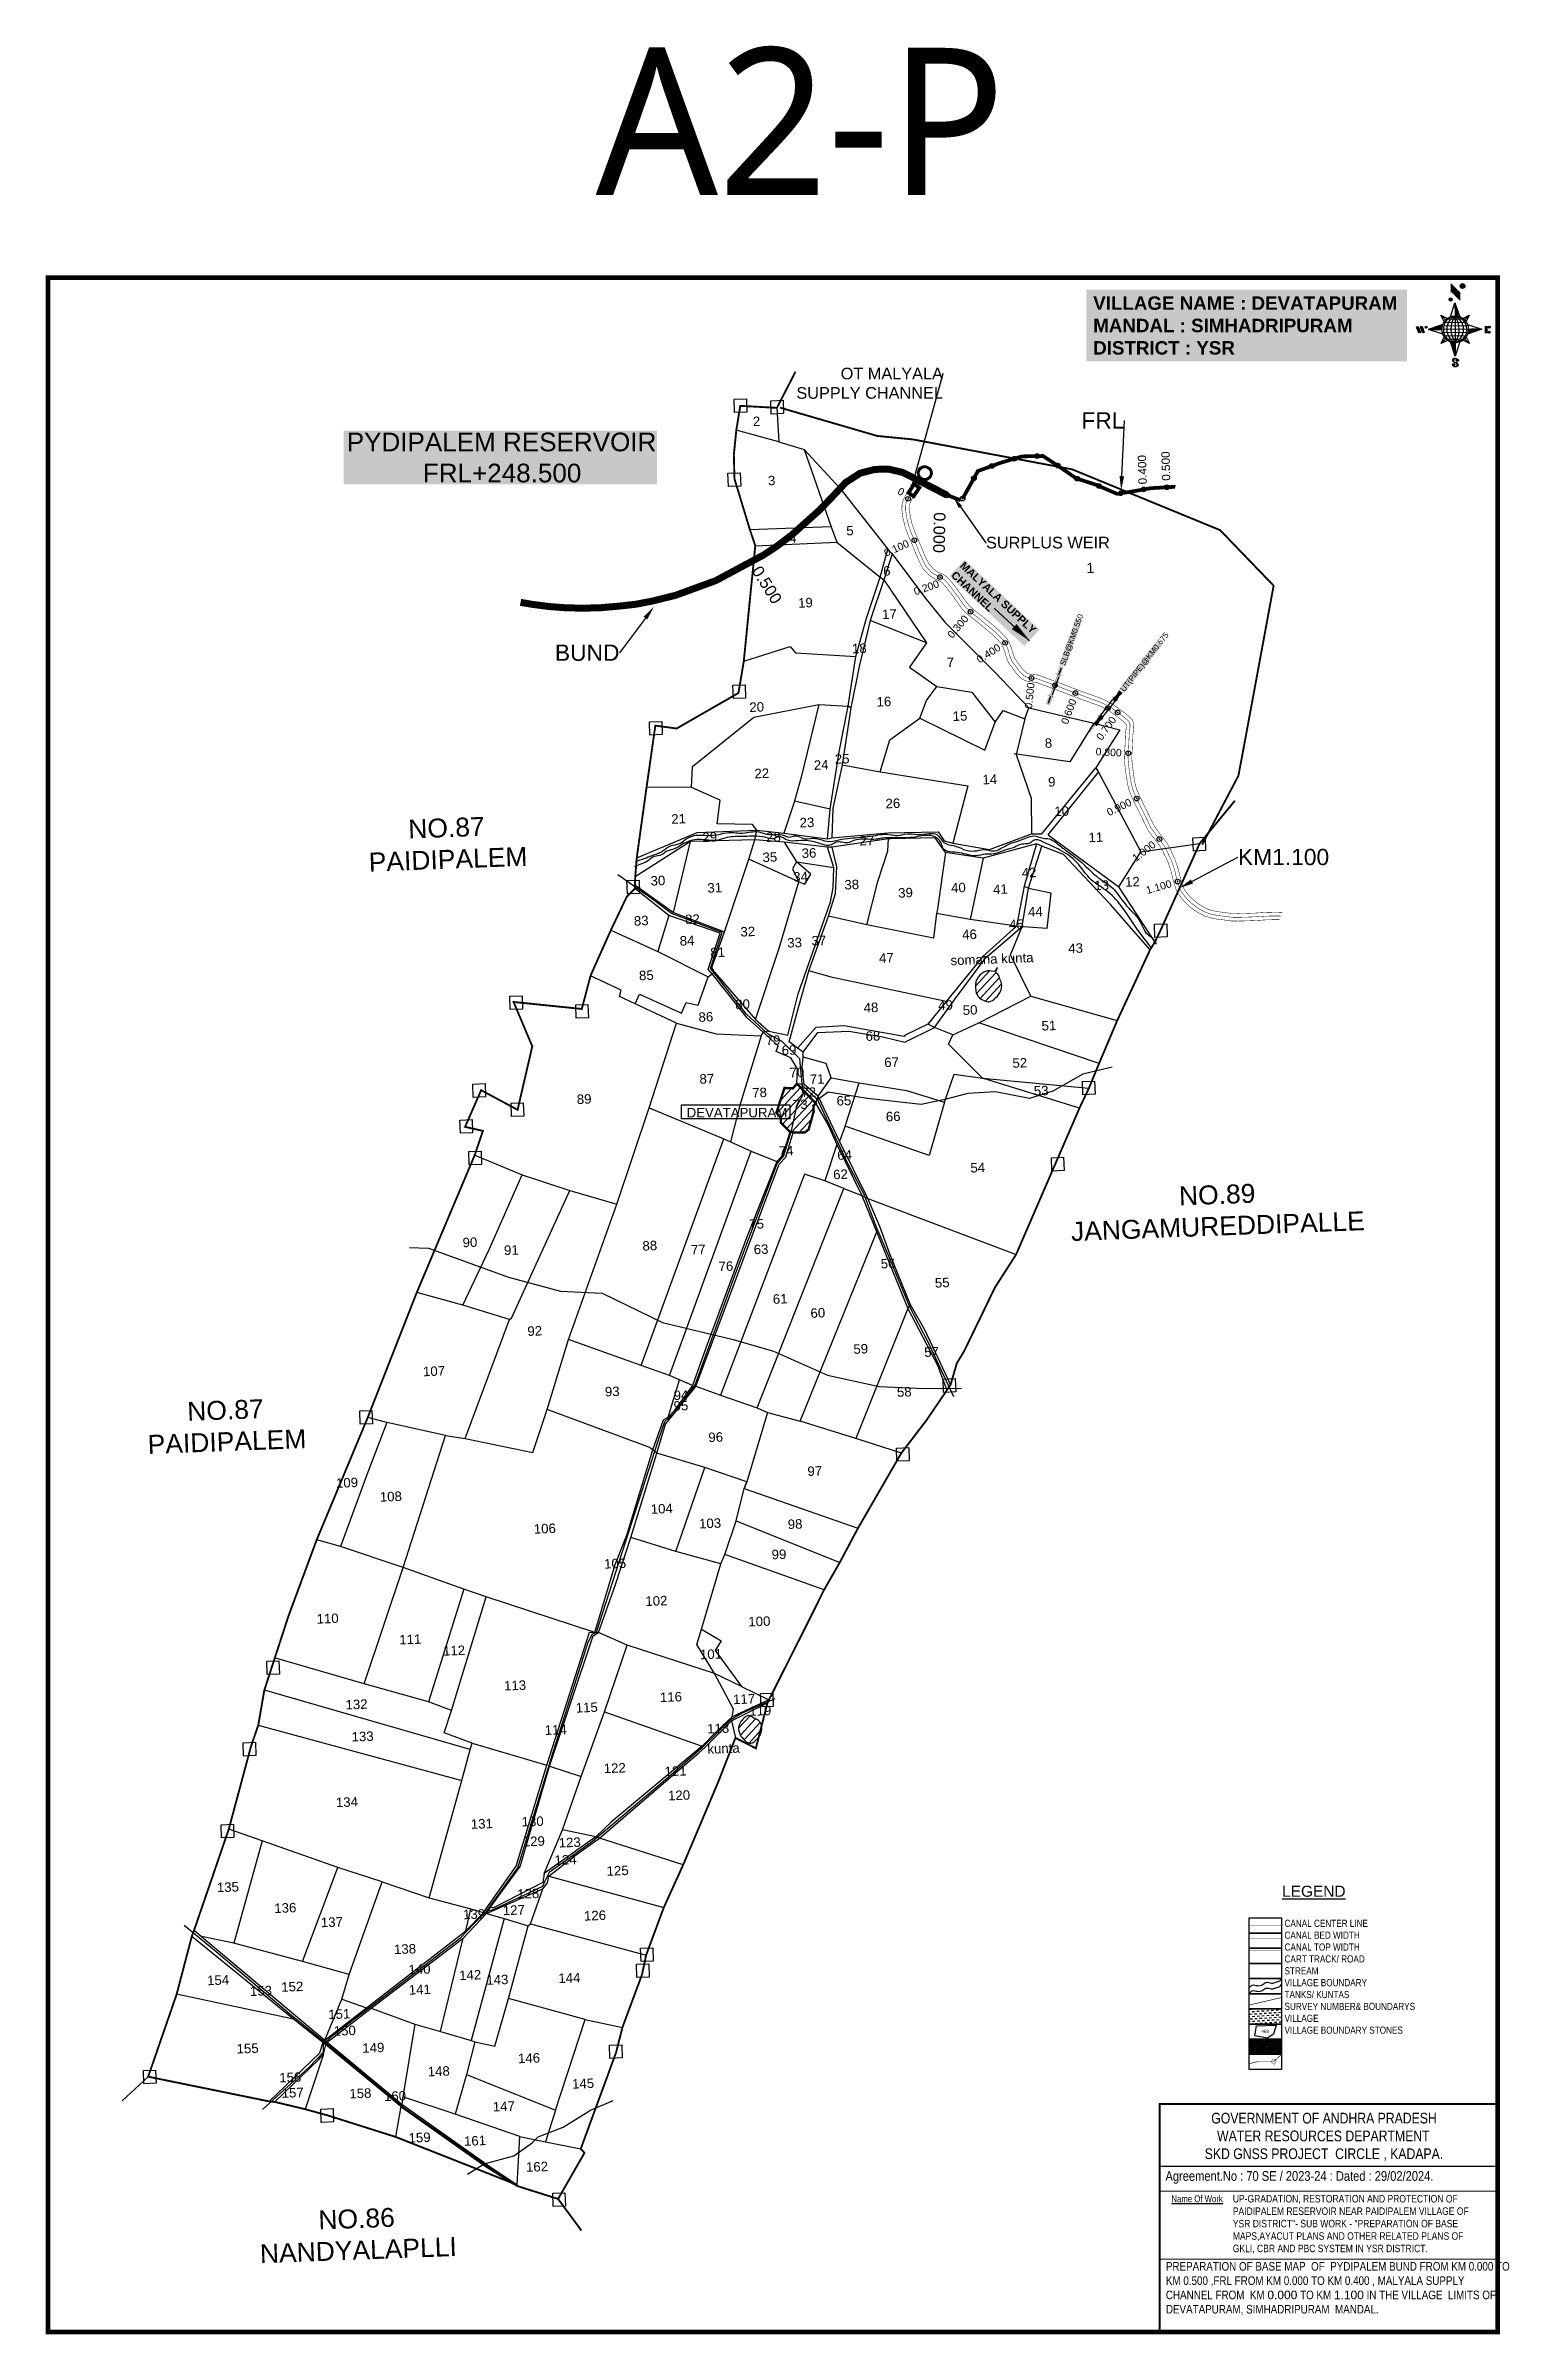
# Model space of a CAD drawing. Header units: inches. Extents: x 196274 to 199415, y 1622864 to 1627776.
import ezdxf
from ezdxf import colors
from ezdxf.entities.mleader import LeaderData, LeaderLine
from ezdxf.enums import TextEntityAlignment as Align
from ezdxf.math import Vec2, Vec3

# ---------------------------------------------------------------- set-up
doc = ezdxf.new("R2010")
doc.units = ezdxf.units.IN
doc.header["$LTSCALE"] = 15
doc.header["$MEASUREMENT"] = 0
doc.header["$PDMODE"] = 32
doc.header["$PDSIZE"] = 10
doc.linetypes.add('ACAD_ISO02W100', pattern=[15, 12, -3])
doc.linetypes.add('HIDDEN2', pattern=[0.1875, 0.125, -0.0625])
for name, color, linetype in [('AQUADUCT', 1, 'Continuous'), ('bord', 1, 'Continuous'), ('CADAS', 1, 'Continuous'), ('CANAL1', 7, 'Continuous'), ('CHANAGE', 1, 'Continuous'), ('CSMark', 72, 'Continuous'), ('FRAME 025', 7, 'Continuous'), ('PAPER SIZE', 5, 'Continuous'), ('PLOT', 7, 'Continuous'), ('PLOT NO', 7, 'Continuous'), ('POINT', 2, 'Continuous'), ('RE REMARKS', 7, 'Continuous'), ('ROAD', 1, 'Continuous'), ('STREAM', 4, 'Continuous'), ('STRUCTURE', 5, 'Continuous'), ('TABLE', 7, 'Continuous'), ('tank', 4, 'Continuous'), ('TEXT', 1, 'Continuous'), ('text2', 7, 'Continuous'), ('TITLEBLOCK', 7, 'Continuous'), ('VILLAGE', 7, 'Continuous'), ('VILLAGE BOUNADRY', 5, 'Continuous'), ('VILLAGE BOUNADRY STONES', 1, 'Continuous'), ('VILLAGE BOUNDRY', 5, 'Continuous'), ('VILLAGE STONES', 240, 'Continuous')]:
    doc.layers.add(name, color=color, linetype=linetype)
doc.styles.add('A', font='arial.ttf')
doc.styles.add('ARIALN', font='ARIALN.TTF')
doc.styles.get("Standard").update_dxf_attribs({"font": 'arial.ttf'})
doc.styles.add('TMS', font='trebuc.ttf')
doc.dimstyles.get("Standard").update_dxf_attribs({"dimtxt": 0.18, "dimasz": 0.18, "dimexe": 0.18, "dimexo": 0.0625, "dimgap": 0.09, "dimtad": 0, "dimtih": 1, "dimtoh": 1, "dimdec": 4, "dimzin": 0, "dimdsep": 46, "dimtxsty": 'Standard', "dimcen": 0.09, "dimadec": 0, "dimazin": 0, "dimtfac": 1, "dimtdec": 4, "dimtofl": 0, "dimtmove": 0, "dimatfit": 3, "dimfxl": 1, "dimtolj": 1, "dimtzin": 0, "dimarcsym": 0})
pattern_1 = [(267.297113149, (-8720374.938, 50637915.138), (10.5367255337, -0.497431438), [])]
pattern_2 = [(357.297113149, (-8720374.938, 50637915.138), (0.497431438, 10.5367255337), [])]
pattern_3 = [(47.13518, (190089.501, 1617000.012), (-9.30646, 8.637454), [])]

msp = doc.modelspace()

# ---------------------------------------------------------------- texts
at = {"layer": 'CADAS', "color": 2, "style": 'TMS'}
msp.add_text('A2-P', height=315.69, dxfattribs=at).set_placement((197454.6, 1627455.5, 281.1))
at = {"layer": 'CHANAGE'}
for s, rotation, p in [('0', 333.5214, (198115.5, 1626815.9)), ('0.100', 23.8237, (198125.7, 1626708.8)), ('0.200', 19.3915, (198190.7, 1626622.1)), ('0.300', 49.5561, (198250, 1626550.3)), ('0.400', 32.5788, (198321.3, 1626486.7)), ('0.500', 84.0359, (198388.8, 1626408.8)), ('0.600', 69.76, (198479.4, 1626373.2)), ('0.700', 54.4924, (198566.5, 1626333.6)), ('0.800', 357.0069, (198583.5, 1626258.1)), ('0.900', 26.0044, (198603, 1626153.8)), ('1.000', 37.9949, (198653.2, 1626064.4)), ('1.100', 15.8938, (198689.9, 1625978.1))]:
    msp.add_text(s, height=16, rotation=rotation, dxfattribs=at).set_placement(p, align=Align.MIDDLE_RIGHT)
at = {"layer": 'CSMark', "color": 1}
for s, height, rotation, p in [('0.400', 18, 91.4901, (198628.3, 1626834.4, 96)), ('0.500', 18, 91.4901, (198678.9, 1626842.1, 96)), ('0.000', 25, 268.8368, (198192.9, 1626774.5, 96)), ('0.500', 25, 302.0574, (197799, 1626655.6, 96))]:
    msp.add_text(s, height=height, rotation=rotation, dxfattribs=at).set_placement(p, align=Align.MIDDLE_LEFT)
at = {"layer": 'PLOT NO'}
for s, height, rotation, p in [('2', 20.3, 2.1352, (197799.8, 1626969.6)), ('3', 20.3, 2.1352, (197832.2, 1626842.5)), ('5', 20.3, 2.1352, (198000.3, 1626735)), ('4', 20.3, 2.1352, (197877.6, 1626719)), ('6', 20.3, 2.1352, (198079.4, 1626648.8)), ('1', 22, 2.1352, (198516.2, 1626655)), ('19', 20.32, 2.1352, (197904.7, 1626580.3)), ('17', 20.32, 2.1352, (198084.9, 1626555.8)), ('18', 20.32, 2.1352, (198020.3, 1626482.3)), ('7', 20.3, 2.1352, (198215.9, 1626452.4)), ('20', 20.32, 2.1352, (197800.1, 1626356.5)), ('16', 20.32, 2.1352, (198073.1, 1626368.1)), ('15', 20.32, 2.1352, (198236.4, 1626337.2)), ('8', 20.3, 2.1352, (198426.3, 1626279.2)), ('24', 20.32, 2.1352, (197938.4, 1626232.2)), ('25', 20.32, 2.1352, (197983.5, 1626245.2)), ('22', 20.32, 2.1352, (197811, 1626214.1)), ('14', 20.32, 2.1352, (198300.3, 1626201.2)), ('9', 20.3, 2.1352, (198433.4, 1626195.8)), ('26', 20.32, 2.1352, (198092.3, 1626149.7)), ('10', 20.32, 2.1352, (198454.7, 1626133)), ('21', 20.32, 2.1352, (197632.5, 1626116.5)), ('23', 20.32, 2.1352, (197907.9, 1626108.7)), ('29', 20.32, 2.1352, (197699.4, 1626077.3)), ('35', 20.32, 2.1352, (197828.3, 1626034.4)), ('28', 20.32, 2.1352, (197836, 1626077.6)), ('36', 20.32, 2.1352, (197912.4, 1626043.2)), ('27', 20.32, 2.1352, (198036.5, 1626069.9)), ('11', 20.32, 2.1352, (198527.9, 1626077)), ('30', 20.32, 2.1352, (197588.1, 1625984)), ('34', 20.32, 2.1352, (197894.3, 1625992.3)), ('42', 20.32, 2.1352, (198384.7, 1626001.1)), ('31', 20.32, 2.1352, (197710.1, 1625968.7)), ('38', 20.32, 2.1352, (198004.1, 1625975.5)), ('39', 20.32, 2.1352, (198119.5, 1625958)), ('40', 20.32, 2.1352, (198233, 1625968.9)), ('41', 20.32, 2.1352, (198323.2, 1625965.6)), ('13', 20.32, 2.1352, (198540.3, 1625974.1)), ('12', 20.32, 2.1352, (198606.4, 1625981.5)), ('83', 20.32, 2.1352, (197552.3, 1625897.9)), ('82', 20.32, 2.1352, (197662.3, 1625901.1)), ('45', 20.32, 2.1352, (198357.5, 1625890.1)), ('44', 20.32, 2.1352, (198398.2, 1625917.3)), ('84', 20.32, 2.1352, (197650.7, 1625855.1)), ('32', 20.32, 2.1352, (197781, 1625874.6)), ('33', 20.32, 2.1352, (197881.5, 1625850.9)), ('37', 20.32, 2.1352, (197933.6, 1625855.3)), ('46', 20.32, 2.1352, (198256.8, 1625868.4)), ('43', 20.32, 2.1352, (198484.6, 1625839)), ('81', 20.32, 2.1352, (197716.3, 1625830)), ('47', 20.32, 2.1352, (198078.4, 1625818.1)), ('somana kunta', 20.315, 2.1352, (198305.1, 1625815.8)), ('85', 20.32, 2.1352, (197563.3, 1625780.7)), ('86', 20.32, 2.1352, (197691, 1625691.5)), ('80', 20.32, 2.1352, (197769.8, 1625718.7)), ('48', 20.32, 2.1352, (198045.4, 1625711.7)), ('49', 20.32, 2.1352, (198205.5, 1625716.7)), ('50', 20.32, 2.1352, (198258.1, 1625706.3)), ('79', 20.32, 2.1352, (197835.4, 1625641.4)), ('68', 20.32, 2.1352, (198049.5, 1625650.6)), ('51', 20.32, 2.1352, (198427.3, 1625672.8)), ('69', 20.32, 2.1352, (197869.5, 1625620.2)), ('67', 20.32, 2.1352, (198089.6, 1625594.3)), ('52', 20.32, 2.1352, (198364.8, 1625592.8)), ('87', 20.32, 2.1352, (197693.1, 1625558.7)), ('70', 20.32, 2.1352, (197886.4, 1625572.5)), ('71', 20.32, 2.1352, (197929.6, 1625558)), ('89', 20.32, 2.1352, (197429.8, 1625515.1)), ('78', 20.32, 2.1352, (197806.3, 1625529.2)), ('73', 20.32, 2.1352, (197893.7, 1625503.6)), ('72', 20.32, 2.1352, (197911.7, 1625529.9)), ('65', 20.32, 2.1352, (197987.3, 1625511.8)), ('53', 20.32, 2.1352, (198410.7, 1625533.3)), ('66', 20.32, 2.1352, (198093, 1625477.8)), ('74', 20.32, 2.1352, (197863.3, 1625403.9)), ('64', 20.32, 2.1352, (197988.8, 1625395.3)), ('62', 20.32, 2.1352, (197980, 1625353.7)), ('54', 20.32, 2.1352, (198274.5, 1625368)), ('90', 20.32, 2.1352, (197184.7, 1625207.7)), ('88', 20.32, 2.1352, (197570.7, 1625200.6)), ('75', 20.32, 2.1352, (197799.9, 1625247)), ('91', 20.32, 2.1352, (197273.7, 1625191.1)), ('77', 20.32, 2.1352, (197674.8, 1625192.1)), ('76', 20.32, 2.1352, (197734, 1625156.4)), ('63', 20.32, 2.1352, (197809.5, 1625192.9)), ('56', 20.32, 2.1352, (198082, 1625162.3)), ('55', 20.32, 2.1352, (198198.3, 1625121.1)), ('61', 20.32, 2.1352, (197850.5, 1625086.3)), ('60', 20.32, 2.1352, (197931.3, 1625056.2)), ('92', 20.32, 2.1352, (197323.8, 1625017.5)), ('59', 20.32, 2.1352, (198023.4, 1624979)), ('57', 20.32, 2.1352, (198175.4, 1624972.4)), ('107', 20.32, 2.1352, (197107.6, 1624931.2)), ('93', 20.32, 2.1352, (197490.1, 1624887.6)), ('95', 20.32, 2.1352, (197637.5, 1624857)), ('94', 20.32, 2.1352, (197637.6, 1624879.8)), ('58', 20.32, 2.1352, (198116.9, 1624886.8)), ('96', 20.32, 2.1352, (197712.2, 1624789.6)), ('97', 20.32, 2.1352, (197924.8, 1624716.9)), ('109', 20.32, 2.1352, (196920.9, 1624691.8)), ('108', 20.32, 2.1352, (197015, 1624662.1)), ('104', 20.32, 2.1352, (197596.4, 1624636)), ('106', 20.32, 2.1352, (197345.4, 1624593.4)), ('103', 20.32, 2.1352, (197700.1, 1624604.7)), ('98', 20.32, 2.1352, (197882.5, 1624603)), ('105', 20.32, 2.1352, (197496.3, 1624518.4)), ('99', 20.32, 2.1352, (197847.9, 1624538.1)), ('102', 20.32, 2.1352, (197584.8, 1624438.2)), ('110', 20.32, 2.1352, (196879.3, 1624400.3)), ('100', 20.32, 2.1352, (197805.8, 1624394.2)), ('111', 20.32, 2.1352, (197056.7, 1624355.6)), ('112', 20.32, 2.1352, (197150.6, 1624331.6)), ('101', 20.32, 2.1352, (197702, 1624323.9)), ('132', 20.32, 2.1352, (196941.4, 1624216.1)), ('113', 20.32, 2.1352, (197281.6, 1624256.8)), ('116', 20.32, 2.1352, (197616.1, 1624232)), ('117', 20.32, 2.1352, (197773, 1624227.4)), ('115', 20.32, 2.1352, (197435.4, 1624209.4)), ('119', 20.32, 2.1352, (197807.8, 1624202.4)), ('133', 20.32, 2.1352, (196954.4, 1624147.3)), ('114', 20.32, 2.1352, (197368.8, 1624161.4)), ('kunta', 20.32, 2.1352, (197728.9, 1624121.5)), ('118', 20.32, 2.1352, (197717.4, 1624164.6)), ('122', 20.32, 2.1352, (197495.5, 1624079.4)), ('121', 20.32, 2.1352, (197625.9, 1624072.9)), ('120', 20.32, 2.1352, (197633.5, 1624021)), ('134', 20.32, 2.1352, (196920.7, 1624006.5)), ('131', 20.32, 2.1352, (197210.2, 1623959.9)), ('130', 20.32, 2.1352, (197319.3, 1623964.9)), ('129', 20.32, 2.1352, (197321.8, 1623922.3)), ('124', 20.32, 2.1352, (197389.8, 1623882.5)), ('123', 20.32, 2.1352, (197398.8, 1623919.8)), ('135', 20.32, 2.1352, (196665.3, 1623824)), ('125', 20.32, 2.1352, (197501.7, 1623859.2)), ('136', 20.32, 2.1352, (196788.5, 1623779.3)), ('127', 20.32, 2.1352, (197278.9, 1623774.6)), ('128', 20.32, 2.1352, (197309.8, 1623809.9)), ('137', 20.32, 2.1352, (196888.4, 1623748.8)), ('139', 20.32, 2.1352, (197193.6, 1623765.9)), ('126', 20.32, 2.1352, (197453.1, 1623763)), ('138', 20.32, 2.1352, (197045.4, 1623691.1)), ('140', 20.32, 2.1352, (197076.4, 1623647.7)), ('142', 20.32, 2.1352, (197185.2, 1623635.3)), ('144', 20.32, 2.1352, (197398.1, 1623629)), ('154', 20.32, 2.1352, (196644.3, 1623624.3)), ('153', 20.32, 2.1352, (196736.3, 1623601.2)), ('152', 20.32, 2.1352, (196803.4, 1623610.3)), ('141', 20.32, 2.1352, (197077.1, 1623604.1)), ('143', 20.32, 2.1352, (197243.5, 1623625.2)), ('151', 20.32, 2.1352, (196904.3, 1623551.5)), ('150', 20.32, 2.1352, (196916.1, 1623515.9)), ('149', 20.32, 2.1352, (196977.3, 1623479.2)), ('468', 6.8, 358.6877, (198891.3, 1623514.5)), ('155', 20.32, 2.1352, (196707.6, 1623477.7)), ('146', 20.32, 2.1352, (197311.5, 1623456.9)), ('156', 20.32, 2.1352, (196799.2, 1623415.7)), ('157', 20.32, 2.1352, (196804.3, 1623382.6)), ('158', 20.32, 2.1352, (196949.6, 1623381.4)), ('148', 20.32, 2.1352, (197117.8, 1623428.8)), ('145', 20.32, 2.1352, (197427.5, 1623402.4)), ('160', 20.32, 2.1352, (197023.9, 1623375.6)), ('147', 20.32, 2.1352, (197257.4, 1623353.4)), ('159', 20.32, 2.1352, (197076.6, 1623286.5)), ('161', 20.32, 2.1352, (197195.6, 1623279.6)), ('162', 20.32, 2.1352, (197328.7, 1623223.8))]:
    msp.add_text(s, height=height, rotation=rotation, dxfattribs=at).set_placement(p, align=Align.MIDDLE_CENTER)
at = {"layer": 'PLOT NO', "color": 1}
msp.add_text('DEVATAPURAM', height=20.315, dxfattribs=at).set_placement((197757.8, 1625486.1), align=Align.MIDDLE_CENTER)
at = {"layer": 'STRUCTURE', "color": 5, "insert": (196918, 1626945.3), "char_height": 40, "width": 664.22, "attachment_point": 1, "bg_fill": 1, "box_fill_scale": 1.1, "bg_fill_color": 7, "bg_fill_true_color": 16777215, "bg_fill_transparency": 0}
msp.add_mtext('\\pi2.35553;PYDIPALEM RESERVOIR\\P\\pi165.64338;FRL+248.500', dxfattribs=at)
at = {"layer": 'STRUCTURE', "color": 5, "attachment_point": 1, "bg_fill": 1, "box_fill_scale": 1.1, "bg_fill_color": 7, "bg_fill_true_color": 16777215, "bg_fill_transparency": 0}
for s, insert, char_height, width, rotation in [('{\\fArial|b1|i0|c0|p34;\\C1;MALYALA SUPPLY CHANNEL}', (198246.2, 1626669.9), 16.64, 216.744, 317.0185), ('SLB@KM0.550', (198450.6, 1626448.6, 182), 12, 101.648, 70.1529), ('UT(PIPE)@KM0.675', (198579.5, 1626395.5, 131), 12, 126.809, 51.9178)]:
    msp.add_mtext(s, dxfattribs=dict(at, insert=insert, char_height=char_height, width=width, rotation=rotation))
at = {"layer": 'TABLE', "extrusion": (0.000201441, 0.004807, 0.999988), "style": 'A'}
msp.add_text('%%ULEGEND', height=23.71, rotation=359.9999, dxfattribs=at).set_placement((198995.8, 1623796.1, 7845.5), align=Align.MIDDLE)
at = {"layer": 'TEXT', "char_height": 40.631, "attachment_point": 1, "rotation": 2.1352}
for s, insert, width in [('\\pi91.76541;NO.87 \\P\\pi4.33745;PAIDIPALEM', (196959.9, 1626111.3), 340.677), ('\\pi236.79966;NO.89 \\P\\pi2.28651;JANGAMUREDDIPALLE', (198469, 1625318.6), 630.828), ('\\pi91.76541;NO.87 \\P\\pi4.33745;PAIDIPALEM', (196485.5, 1624861.6), 340.677), ('\\pi132.81179;NO.86 \\P\\pi4.7116;NANDYALAPLLI', (196726, 1623124.8), 422.742)]:
    msp.add_mtext(s, dxfattribs=dict(at, insert=insert, width=width))
at = {"layer": 'text2', "insert": (198522.3, 1627237.7), "char_height": 28.806, "width": 659.267, "attachment_point": 1, "bg_fill": 1, "box_fill_scale": 1.5, "bg_fill_color": 9, "bg_fill_transparency": 0}
msp.add_mtext('{\\fArial|b1|i0|c0|p34;\\C1;VILLAGE NAME :\\C5; DEVATAPURAM\\P\\C1;MANDAL : \\C5;SIMHADRIPURAM\\P\\C1;DISTRICT : \\C5;YSR}', dxfattribs=at)
at = {"layer": 'TITLEBLOCK', "extrusion": (0.000201441, 0.004807, 0.999988), "style": 'ARIALN'}
msp.add_text('%%UName Of Work', height=14.548, rotation=359.9999, dxfattribs=at).set_placement((198690.2, 1623128.8, 7843.2))
at = {"layer": 'TITLEBLOCK', "extrusion": (0.000201441, 0.004807, 0.999988), "attachment_point": 1, "text_direction": (1, -1e-06, -0.000201), "style": 'ARIALN'}
for s, insert, char_height, width in [('CANAL CENTER LINE \\PCANAL BED WIDTH {\\H1.52882x; }\\PCANAL TOP WIDTH {\\H1.35255x; }\\PCART TRACK/ ROAD{\\H1.4113x; }\\PSTREAM {\\H1.39172x; }\\PVILLAGE BOUNDARY{\\H1.39825x; }\\PTANKS/ KUNTAS{\\H1.39607x; }\\PSURVEY NUMBER& BOUNDARYS{\\H1.3968x; }\\PVILLAGE{\\H1.39655x; }\\PVILLAGE BOUNDARY STONES{\\H1.39664x; }', (198932.9, 1623753.9), 15.283, 320.422), ('\\pi26.29246;GOVERNMENT OF ANDHRA PRADESH  \\P\\pi38.75216;WATER RESOURCES DEPARTMENT      \\P\\pi12.28603;SKD GNSS PROJECT  CIRCLE , KADAPA.', (198749.4, 1623339.6, -3.3), 22.904, 532.85), ('Agreement.No : 70 SE / 2023-24 : Dated : 29/02/2024.', (198677.4, 1623214.4, -0.9), 20.804, 671.528), ('UP-GRADATION, RESTORATION AND PROTECTION OF PAIDIPALEM RESERVOIR NEAR PAIDIPALEM VILLAGE OF YSR DISTRICT"- SUB WORK - "PREPARATION OF BASE MAPS,AYACUT PLANS AND OTHER RELATED PLANS OF GKLI, CBR AND PBC SYSTEM IN YSR DISTRICT.', (198821.9, 1623163.2, -0.5), 16.0031, 516.56), ('PREPARATION OF BASE MAP  OF  {\\C1;PYDIPALEM BUND \\C0;FROM KM 0.000 TO KM 0.500 ,\\C1;FRL\\C0; FROM KM 0.000 TO KM 0.400 \\C1;, MALYALA SUPPLY CHANNEL \\C0;FROM  KM \\fArial|b0|i0|c0|p34;0.000\\fArial Narrow|b0|i0|c0|p34; TO KM \\fArial|b0|i0|c0|p34;1.100} IN THE VILLAGE  LIMITS OF {\\C1;DEVATAPURAM, SIMHADRIPURAM } MANDAL.', (198678.3, 1623019.3, -2.6), 18.4, 736.199)]:
    msp.add_mtext(s, dxfattribs=dict(at, insert=insert, char_height=char_height, width=width))

# ---------------------------------------------------------------- blocks, each defined once
blk = doc.blocks.new('*X14')
at = {"color": 0, "linetype": 'Continuous'}
for p, q in [((6321.6, 240.5), (6322.3, 241.2)), ((6321.6, 240.3), (6322.3, 241)), ((6321.6, 240.1), (6322.3, 240.8)), ((6321.6, 239.9), (6322.4, 240.7)), ((6321.6, 239.8), (6322.4, 240.6)), ((6321.6, 239.6), (6322.5, 240.5)), ((6321.6, 239.4), (6322.5, 240.3)), ((6321.6, 239.2), (6322.6, 240.2)), ((6321.7, 239.1), (6322.6, 240.1)), ((6321.8, 240.8), (6322.4, 241.4)), ((6321.8, 239), (6322.7, 240)), ((6321.8, 239), (6322.8, 239.9)), ((6321.9, 238.9), (6322.9, 239.8)), ((6322, 238.8), (6323, 239.7)), ((6322.1, 241.3), (6322.4, 241.6)), ((6322.1, 238.7), (6323.1, 239.6)), ((6322.2, 238.6), (6323.1, 239.6)), ((6322.3, 238.5), (6323.2, 239.5)), ((6322.4, 238.5), (6323.3, 239.4)), ((6322.5, 238.4), (6323.4, 239.3)), ((6322.7, 238.4), (6323.6, 239.3)), ((6322.8, 238.3), (6323.7, 239.2)), ((6322.9, 238.3), (6323.8, 239.1)), ((6323.1, 238.2), (6323.9, 239.1)), ((6323.2, 238.2), (6324, 239)), ((6323.3, 238.2), (6324.2, 239)), ((6323.5, 238.1), (6324.3, 238.9)), ((6323.7, 238.1), (6324.4, 238.9)), ((6323.8, 238.1), (6324.6, 238.8)), ((6324.1, 238.2), (6324.7, 238.8)), ((6324.3, 238.3), (6324.9, 238.8)), ((6324.6, 238.3), (6325.1, 238.8)), ((6324.8, 238.4), (6325.2, 238.8)), ((6325.1, 238.5), (6325.4, 238.8)), ((6325.4, 238.6), (6325.6, 238.8))]:
    blk.add_line(p, q, dxfattribs=at)
blk = doc.blocks.new('*X13')
at = {"color": 0, "linetype": 'Continuous'}
for p, q in [((6324.4, 240.3), (6324.5, 240.4)), ((6324.6, 240.3), (6324.8, 240.5)), ((6324.7, 240.2), (6325, 240.5)), ((6324.8, 240.2), (6325.2, 240.6)), ((6325, 240.1), (6325.5, 240.6)), ((6325.1, 240.1), (6325.6, 240.6)), ((6325.2, 240), (6325.8, 240.6)), ((6325.3, 240), (6326, 240.6)), ((6325.4, 239.9), (6326.1, 240.6)), ((6325.5, 239.8), (6326.2, 240.5)), ((6325.6, 239.8), (6326.3, 240.5)), ((6325.7, 239.7), (6326.5, 240.4)), ((6325.9, 239.6), (6326.6, 240.3)), ((6326, 239.5), (6326.7, 240.3)), ((6326, 239.4), (6326.8, 240.2)), ((6326.1, 239.3), (6327, 240.2)), ((6326.2, 239.3), (6327.1, 240.1)), ((6326.3, 239.2), (6327.1, 240)), ((6326.4, 239.1), (6327.2, 239.9)), ((6326.5, 239), (6327.3, 239.8)), ((6326.5, 238.9), (6327.4, 239.7)), ((6326.6, 238.8), (6327.5, 239.6)), ((6326.7, 238.7), (6327.5, 239.5)), ((6326.8, 238.6), (6327.6, 239.4)), ((6326.8, 238.5), (6327.7, 239.3)), ((6326.8, 236.5), (6327.4, 237)), ((6326.9, 238.3), (6327.8, 239.2)), ((6326.9, 238.2), (6327.9, 239.1)), ((6326.9, 236.8), (6327.6, 237.4)), ((6327, 238.1), (6327.8, 239)), ((6327, 237.9), (6327.8, 238.8)), ((6327, 237.8), (6327.8, 238.6)), ((6327, 237.6), (6327.8, 238.4)), ((6327, 237.4), (6327.8, 238.2)), ((6327, 237.3), (6327.8, 238)), ((6327, 237.1), (6327.8, 237.9))]:
    blk.add_line(p, q, dxfattribs=at)
blk = doc.blocks.new('H')
at = {"layer": 'bord', "extrusion": (0.000427885, 0.004792, 0.999988)}
h = blk.add_hatch(dxfattribs=at)
h.set_pattern_fill('LINE', color=8, scale=84.387686, angle=-2.7029, style=0)
h.set_pattern_definition(pattern_2)
h.paths.add_polyline_path([(-492, 786, -0.090992), (-448, 775), (-486, 912)])
h = blk.add_hatch(dxfattribs=at)
h.set_pattern_fill('LINE', color=8, scale=84.387686, angle=-92.7029, style=0)
h.set_pattern_definition(pattern_1)
h.paths.add_polyline_path([(-625, 665, -0.090992), (-615, 710), (-751, 671)])
h = blk.add_hatch(dxfattribs=at)
h.set_pattern_fill('LINE', color=8, scale=84.387686, angle=-2.7029, style=0)
h.set_pattern_definition(pattern_2)
h.paths.add_polyline_path([(-504, 533, -0.090992), (-549, 543), (-510, 406)])
h = blk.add_hatch(dxfattribs=at)
h.set_pattern_fill('LINE', color=8, scale=84.387686, angle=-92.7029, style=0)
h.set_pattern_definition(pattern_1)
h.paths.add_polyline_path([(-246, 647), (-372, 653, -0.090992), (-382, 609)])
for p, q in [((-516, 1087, -1217), (-432, 994, -1217)), ((-538, 774, -1216), (-487, 906, -1216)), ((-519, 1020, -1217), (-435, 927, -1216)), ((-487, 906, -1216), (-493, 780, -1216)), ((-487, 906, -1216), (-448, 769, -1216)), ((-865, 701, -1215), (-847, 638, -1215)), ((-847, 700, -1215), (-829, 637, -1215)), ((-829, 699, -1215), (-811, 636, -1215)), ((-829, 699, -1215), (-811, 698, -1215)), ((-811, 698, -1215), (-794, 635, -1215)), ((-752, 665, -1215), (-615, 704, -1215)), ((-752, 665, -1215), (-625, 659, -1215)), ((-619, 614, -1215), (-752, 665, -1215)), ((-627, 794, -1216), (-567, 760, -1216)), ((-627, 794, -1216), (-584, 747, -1215)), ((-599, 731, -1215), (-627, 794, -1216)), ((-421, 753, -1216), (-359, 781, -1216)), ((-359, 781, -1216), (-405, 739, -1216)), ((-359, 781, -1216), (-392, 721, -1215)), ((-379, 693, -1215), (-246, 641, -1215)), ((-213, 669, -1215), (-217, 601, -1215)), ((-197, 600, -1215), (-194, 668, -1215)), ((-639, 526, -1214), (-606, 585, -1215)), ((-639, 526, -1214), (-593, 568, -1215)), ((-577, 553, -1215), (-639, 526, -1214)), ((-511, 400, -1214), (-549, 537, -1214)), ((-460, 533, -1215), (-511, 400, -1214)), ((-505, 527, -1214), (-511, 400, -1214)), ((-371, 513, -1214), (-431, 546, -1215)), ((-371, 513, -1214), (-414, 560, -1215)), ((-399, 576, -1215), (-371, 513, -1214)), ((-246, 641, -1215), (-383, 603, -1215)), ((-373, 647, -1215), (-246, 641, -1215))]:
    blk.add_line(p, q, dxfattribs=at)
at = {"layer": 'bord', "color": 8, "linetype": 'ByBlock', "extrusion": (0.000427885, 0.004792, 0.999988)}
for p, q in [((-373, 647, -1215), (-625, 659, -1215)), ((-375, 679, -1215), (-620, 691, -1215)), ((-386, 711, -1215), (-605, 722, -1215)), ((-411, 744, -1216), (-578, 752, -1216)), ((-493, 780, -1216), (-505, 527, -1214)), ((-378, 616, -1215), (-623, 628, -1215)), ((-392, 585, -1215), (-611, 595, -1215)), ((-420, 555, -1215), (-587, 562, -1215))]:
    blk.add_line(p, q, dxfattribs=at)
at = {"layer": 'bord', "extrusion": (0.000427885, 0.004792, 0.999988), "elevation": -1212}
for points, const_width in [([(-522, 960), (-516, 1093)], 1.61), ([(-434, 933), (-428, 1066)], 1.61), ([(-870, 707), (-846, 706)], 0.642), ([(-829, 643), (-821, 678)], 0.642), ([(-793, 641), (-782, 694)], 0.642), ([(-223, 676), (-174, 673)], 0.706), ([(-829, 643), (-855, 644)], 0.642), ([(-811, 642), (-784, 641)], 0.642), ([(-177, 605), (-226, 607)], 0.706), ([(-195, 645), (-185, 644)], 0.706)]:
    blk.add_lwpolyline(points, dxfattribs=dict(at, const_width=const_width))
for points, const_width in [([(-530, 950, 1), (-520, 939, 1)], 14.8), ([(-414, 1073, 1), (-398, 1058, 1)], 22.3), ([(-776, 697, 1), (-769, 690, 1)], 8.9), ([(-178, 667, 1), (-171, 660, 1)], 9.79), ([(-180, 618, 1), (-173, 611, 1)], 9.79), ([(-525, 322, 1), (-533, 329, 1)], 11.1), ([(-490, 362, 1), (-498, 369, 1)], 11.1)]:
    blk.add_lwpolyline(points, format="xyb", close=True, dxfattribs=dict(at, const_width=const_width))
for points in [[(-537, 317), (-531, 310), (-520, 307), (-505, 307), (-494, 310), (-486, 318), (-487, 326), (-491, 333), (-494, 336), (-503, 341), (-522, 347), (-530, 352), (-534, 355), (-537, 363), (-537, 373), (-530, 381), (-520, 384), (-504, 384), (-493, 380), (-487, 373)], [(-522, 348), (-526, 354), (-528, 361), (-528, 371), (-526, 375), (-521, 381), (-515, 384)], [(-505, 307), (-499, 312), (-497, 319), (-497, 327), (-501, 335), (-509, 343)]]:
    blk.add_lwpolyline(points, dxfattribs=at)
at = {"layer": 'bord', "extrusion": (0.000427885, 0.004792, 0.999988)}
for centre, radius in [((-525, 944, -1212), 14.8), ((-406, 1065, -1212), 22.3), ((-773, 694, -1212), 8.9), ((-498, 659, -1212), 127), ((-174, 663, -1212), 9.79), ((-177, 615, -1212), 9.79), ((-529, 325, -1212), 11.1), ((-494, 365, -1212), 11.1)]:
    blk.add_circle(centre, radius, dxfattribs=at)
at = {"layer": 'bord', "color": 8, "linetype": 'ByBlock', "extrusion": (0.000427885, 0.004792, 0.999988)}
for centre, radius, start, end in [((-482, 658, -1212), 128, 94.9254, 259.6691), ((-437, 656, -1212), 141, 113.2864, 241.308), ((-316, 651, -1212), 222, 142.5892, 212.0053), ((-560, 662, -1212), 141, 293.2864, 61.308), ((-681, 668, -1212), 222, 322.5892, 32.0053), ((-515, 660, -1212), 128, 274.9254, 79.6691)]:
    blk.add_arc(centre, radius, start, end, dxfattribs=at)
at = {"layer": 'bord', "extrusion": (0.000427885, 0.004792, 0.999988)}
for points in [[(-516, 1093, -1212), (-431, 1000, -1212), (-519, 1026, -1212), (-434, 933, -1212)], [(-864, 707, -1212), (-846, 706, -1212), (-846, 644, -1212), (-829, 643, -1212)], [(-829, 705, -1212), (-811, 704, -1212), (-811, 642, -1212), (-793, 641, -1212)], [(-193, 674, -1212), (-197, 606, -1212), (-213, 675, -1212), (-216, 607, -1212)]]:
    blk.add_solid(points, dxfattribs=at)
at = {"layer": 'bord', "extrusion": (0.000427885, 0.004792, 0.999988), "xscale": 7.977342409717546, "yscale": 7.977342409717546, "zscale": 7.977342409717546, "rotation": 138.0840426661453}
for name, p in [('*X13', (38301, -31929, -1212)), ('*X14', (38314, -31951, -1212))]:
    blk.add_blockref(name, p, dxfattribs=at)
blk = doc.blocks.new('SLB')
at = {"layer": 'STRUCTURE'}
h = blk.add_hatch(dxfattribs=at)
h.set_pattern_fill('DOTS', color=6, scale=20, angle=320.37225, style=0)
h.set_pattern_definition([(320.372247934, (-159.4327, -72.9564), (1.2786241598, 0.5641323054), [0, -1.25])])
h.paths.add_polyline_path([(769699.5, 1706871.1), (769699.5, 1706861.1), (769729.1, 1706861.1), (769732.1, 1706863.1), (769792.1, 1706863.1), (769795.1, 1706861.1), (769824.7, 1706861.1), (769824.7, 1706871.1), (769795.1, 1706871.1), (769792.1, 1706869.1), (769732.1, 1706869.1), (769729.1, 1706871.1)])
at = {"layer": 'STRUCTURE', "color": 6, "linetype": 'ACAD_ISO02W100', "ltscale": 0.5, "const_width": 0.5}
for points in [[(769699.5, 1706871.1), (769729.1, 1706871.1)], [(769699.5, 1706861.1), (769729.1, 1706861.1)], [(769795.1, 1706871.1), (769824.7, 1706871.1)], [(769795.1, 1706861.1), (769824.7, 1706861.1)]]:
    blk.add_lwpolyline(points, dxfattribs=at)
at = {"layer": 'STRUCTURE', "color": 6, "const_width": 0.628}
for points in [[(769726.1, 1706877.1), (769726.1, 1706873.1), (769732.1, 1706869.1), (769792.1, 1706869.1), (769798.1, 1706873.1), (769798.1, 1706877.1)], [(769726.1, 1706855.1), (769726.1, 1706859.1), (769732.1, 1706863.1), (769792.1, 1706863.1), (769798.1, 1706859.1), (769798.1, 1706855.1)]]:
    blk.add_lwpolyline(points, dxfattribs=at)
at = {"layer": 'STRUCTURE', "color": 6}
blk.add_lwpolyline([(769732.1, 1706863.1), (769792.1, 1706863.1)], dxfattribs=at)
blk.add_lwpolyline([(769732.1, 1706863.1), (769792.1, 1706863.1)], dxfattribs=at)
at = {"layer": 'STRUCTURE', "color": 0}
blk.add_circle((769762.1, 1706866.1), 1.24, dxfattribs=at)
for points in [[(769703.8, 1706866), (769726.7, 1706866)], [(769818.6, 1706865.8), (769795.7, 1706865.8)]]:
    blk.add_leader(points, dimstyle='Standard', override={"dimasz": 10, "dimgap": 0.09, "dimtad": 0}, dxfattribs=at)
blk = doc.blocks.new('UT')
at = {"layer": 'STRUCTURE'}
h = blk.add_hatch(dxfattribs=at)
h.set_pattern_fill('DASH', color=150, scale=8, angle=-39.62775, style=0)
h.set_pattern_definition([(320.372247933, (-4370.464, -6260.8811), (1.40800153113, 0.132407282), [1, -1])])
h.paths.add_polyline_path([(765163, 1700681.9), (765165.6, 1700680.6), (765167.2, 1700680.3), (765169.1, 1700680), (765172.4, 1700679.6), (765176.4, 1700679.3), (765179.5, 1700679.5), (765183.1, 1700679.9), (765187.7, 1700680.9), (765188.9, 1700681.2), (765193.1, 1700682.2), (765196.1, 1700680.2), (765196.1, 1700672.2), (765193.1, 1700670.2), (765190.5, 1700670.8), (765188.1, 1700671.3), (765185.5, 1700671.8), (765183.6, 1700672.1), (765181, 1700672.5), (765180.3, 1700672.5), (765178.5, 1700672.6), (765176.7, 1700672.6), (765174.6, 1700672.5), (765172.5, 1700672.3), (765170.4, 1700672), (765168.5, 1700671.7), (765166.1, 1700671.2), (765165, 1700670.8), (765163, 1700669.7)])
h.paths.add_polyline_path([(765259.1, 1700682.2), (765256.1, 1700680.2), (765256.1, 1700672.2), (765259.1, 1700670.2), (765261.9, 1700671), (765264.4, 1700671.6), (765266.4, 1700672), (765269.1, 1700672.5), (765272.7, 1700673), (765276.1, 1700673.1), (765278.6, 1700672.9), (765281.2, 1700672.7), (765283.9, 1700672.3), (765286.4, 1700671.9), (765288, 1700671.3), (765289.2, 1700670.6), (765289.1, 1700682.7), (765287.6, 1700681.8), (765285.7, 1700681.2), (765283, 1700680.7), (765281.2, 1700680.4), (765276.7, 1700679.9), (765272.7, 1700679.9), (765268.7, 1700680.3), (765264.8, 1700681), (765261.2, 1700681.7)])
at = {"layer": 'STRUCTURE', "color": 150, "const_width": 0.628}
for points in [[(765190.1, 1700688.2), (765190.1, 1700684.2), (765196.1, 1700680.2), (765256.1, 1700680.2), (765262.1, 1700684.2), (765262.1, 1700688.2)], [(765190.1, 1700664.2), (765190.1, 1700668.2), (765196.1, 1700672.2), (765256.1, 1700672.2), (765262.1, 1700668.2), (765262.1, 1700664.2)]]:
    blk.add_lwpolyline(points, dxfattribs=at)
at = {"layer": 'STRUCTURE', "color": 150}
for points in [[(765196.1, 1700680.2), (765256.1, 1700680.2)], [(765196.1, 1700672.2), (765256.1, 1700672.2)], [(765196.1, 1700672.2), (765256.1, 1700672.2)]]:
    blk.add_lwpolyline(points, dxfattribs=at)
at = {"layer": 'STRUCTURE', "color": 0}
blk.add_circle((765226.1, 1700676.2), 1.89, dxfattribs=at)
at = {"layer": 'STRUCTURE', "color": 150}
for points in [[(765163, 1700681.9), (765164.4, 1700681.1), (765167.9, 1700680.2), (765171.2, 1700679.8), (765176.1, 1700679.4), (765184.7, 1700680.3), (765193.1, 1700682.2)], [(765163, 1700669.7), (765164.3, 1700670.6), (765167.8, 1700671.6), (765171.2, 1700672.1), (765176, 1700672.6), (765184.7, 1700672), (765193.1, 1700670.2)], [(765289.1, 1700682.7), (765287.8, 1700681.9), (765284.3, 1700680.9), (765280.9, 1700680.4), (765276.1, 1700679.8), (765267.4, 1700680.5), (765259.1, 1700682.2)], [(765289.2, 1700670.6), (765287.8, 1700671.4), (765284.2, 1700672.3), (765280.9, 1700672.7), (765276.1, 1700673.1), (765267.4, 1700672.2), (765259.1, 1700670.2)]]:
    blk.add_spline(points, degree=3, dxfattribs=at)
at = {"layer": 'STRUCTURE', "color": 0}
blk.add_text('STREAM', height=5, dxfattribs=at).set_placement((765148.2, 1700675.8), align=Align.MIDDLE_CENTER)
for points in [[(765190.9, 1700676), (765164.2, 1700675.8)], [(765289.3, 1700676.7), (765265.4, 1700676.4)]]:
    blk.add_leader(points, dimstyle='Standard', override={"dimasz": 10, "dimgap": 0.09, "dimtad": 0}, dxfattribs=at)

# ---------------------------------------------------------------- hatches: boundary and pattern name
at = {"layer": 'STREAM'}
h = msp.add_hatch(dxfattribs=at)
h.set_pattern_fill('ANSI31', color=256, scale=101.576632, angle=2.1352)
h.set_pattern_definition(pattern_3)
edge = h.paths.add_edge_path()
edge.add_spline(control_points=[(198271.3, 1625742.2), (198272.8, 1625739.2), (198276.5, 1625732), (198287.1, 1625726.4), (198301.1, 1625722), (198314.6, 1625733.5), (198326.7, 1625747.2), (198326.3, 1625763.6), (198321.1, 1625774), (198320.6, 1625783), (198313.1, 1625785.6), (198313.5, 1625790), (198314.1, 1625792.1)], knot_values=[4.463767, 4.463767, 4.463767, 4.463767, 4.948671, 5.624721, 6.190878, 6.968456, 7.990947, 8.842863, 9.1626, 9.742194, 9.962478, 10.192446, 10.192446, 10.192446, 10.192446], degree=3, periodic=0)
edge.add_spline(control_points=[(198314.1, 1625792.1), (198313.8, 1625791.8), (198310.5, 1625787.2), (198298.4, 1625792.5), (198281.3, 1625785.4), (198267, 1625766.4), (198269.8, 1625750.5), (198271.3, 1625742.2)], knot_values=[0, 0, 0, 0, 0.04745, 0.669716, 1.560614, 2.667587, 3.861653, 3.861653, 3.861653, 3.861653], degree=3, periodic=0)
h.paths.add_polyline_path([(198211.4, 1625796.6), (198399.9, 1625803.7), (198398.7, 1625834.6), (198210.3, 1625827.6)], flags=9)
h = msp.add_hatch(dxfattribs=at)
h.set_pattern_fill('ANSI31', color=256, scale=101.576632, angle=2.1352)
h.set_pattern_definition(pattern_3)
edge = h.paths.add_edge_path()
edge.add_spline(control_points=[(197765.9, 1624179.1), (197763.9, 1624174.8), (197759.3, 1624164.6), (197765.4, 1624144.8), (197785.9, 1624127.2), (197798.1, 1624139), (197802.6, 1624143.6), (197804.7, 1624146.3)], knot_values=[4.08734, 4.08734, 4.08734, 4.08734, 4.760785, 5.679424, 7.088159, 7.515517, 8.00935, 8.00935, 8.00935, 8.00935], degree=3, periodic=0)
edge.add_line((197804.7, 1624146.3), (197810.6, 1624169.7))
edge.add_spline(control_points=[(197810.6, 1624169.7), (197809.6, 1624174.4), (197805.6, 1624182.6), (197793.2, 1624186), (197784, 1624194.1), (197772.9, 1624188.1), (197768.6, 1624182.6), (197765.9, 1624179.1)], knot_values=[0, 0, 0, 0, 0.660185, 1.234215, 1.854428, 2.234773, 2.901689, 2.901689, 2.901689, 2.901689], degree=3, periodic=0)
h.paths.add_polyline_path([(197779.5, 1624185.6), (197837.2, 1624187.8), (197836, 1624218.9), (197778.4, 1624216.7)], flags=9)
h.paths.add_polyline_path([(197689.6, 1624104.3), (197769.3, 1624107.3), (197768.2, 1624138.2), (197688.5, 1624135.3)], flags=9)
at = {"layer": 'tank'}
h = msp.add_hatch(dxfattribs=at)
h.set_pattern_fill('DASH', color=256, scale=41.326504, angle=3.5405, style=0)
h.set_pattern_definition([(3.5405362, (-64152.942, 1046331.491), (4.836940155, 5.47496657), [5.165813055, -5.165813055])])
h.paths.add_polyline_path([(198857.3, 1623562.7), (198926.7, 1623562.7), (198926.7, 1623530.1), (198857.3, 1623530.1)])
at = {"layer": 'TEXT'}
h = msp.add_hatch(dxfattribs=at)
h.set_pattern_fill('ANSI31', color=11, scale=101.576632, angle=2.1352)
h.set_pattern_definition(pattern_3)
h.paths.add_polyline_path([(197886.6, 1625499.8), (197900.1, 1625525.1), (197899.1, 1625534.9), (197886.4, 1625548.1), (197877.8, 1625538.1), (197859.7, 1625539), (197842.4, 1625485.7), (197851.6, 1625475.8), (197852.3, 1625464.3), (197871.9, 1625444.8), (197873.7, 1625444.4), (197875.5, 1625450.5)])
h.paths.add_polyline_path([(197873.4, 1625487.1), (197915.3, 1625488.7), (197914.1, 1625519.8), (197872.2, 1625518.2)], flags=24)
h = msp.add_hatch(dxfattribs=at)
h.set_pattern_fill('ANSI31', color=256, scale=101.576632, angle=2.1352)
h.set_pattern_definition(pattern_3)
h.paths.add_polyline_path([(197875.5, 1625450.5), (197873.7, 1625444.4), (197878.5, 1625443.2), (197903.3, 1625443.5), (197911.5, 1625449.6), (197922.5, 1625488.8), (197921.7, 1625500.4), (197926.6, 1625506.2), (197899.1, 1625534.9), (197900.1, 1625525.1), (197886.6, 1625499.8)])
h.paths.add_polyline_path([(197873.4, 1625487.1), (197915.3, 1625488.7), (197914.1, 1625519.8), (197872.2, 1625518.2)], flags=25)
h.paths.add_polyline_path([(197891.4, 1625513.8), (197933.2, 1625515.4), (197932, 1625546), (197890.3, 1625544.4)], flags=9)
at = {"layer": 'text2'}
h = msp.add_hatch(dxfattribs=at)
h.set_pattern_fill('ANSI31', color=6)
h.set_pattern_definition([(45, (2682.75635, -1241.58641), (-0.088388347648, 0.088388347648), [])])
edge = h.paths.add_edge_path(flags=17)
edge.add_arc((198160.8, 1626858.4), 12.3, 0, 360)
edge = h.paths.add_edge_path()
edge.add_arc((198160.8, 1626858.4), 15.7, 0, 360)
at = {"layer": 'VILLAGE', "linetype": 'Continuous'}
h = msp.add_hatch(dxfattribs=at)
h.set_pattern_fill('SACNCR', color=256, scale=27.757628, angle=1.5303, style=0)
h.set_pattern_definition([(46.53031993, (-64152.9421, 1046331.4912), (-1.88857318, 1.790290589), []), (46.53031993, (-64151.1027, 1046331.5404), (-1.88857318, 1.790290589), [0, -2.602277666])])
h.paths.add_polyline_path([(198857.3, 1623497.6), (198926.7, 1623497.6), (198926.7, 1623465.1), (198857.3, 1623465.1)])

# ---------------------------------------------------------------- linework, layer by layer
at = {"color": 5, "elevation": 281.1}
msp.add_lwpolyline([(198698.5, 1626828.9, 8, 8, 0), (198697.6, 1626829.1, 8, 8, 0), (198645.7, 1626826.1, 8, 8, 0), (198607.5, 1626819.3, 8, 8, 0), (198573.6, 1626813.9, 8, 8, 0), (198527.2, 1626833.8, 8, 8, 0), (198486, 1626847.1, 8, 8, 0), (198447.7, 1626873.5, 8, 8, 0), (198414.5, 1626895.2, 8, 8, 0), (198369.4, 1626894.3, 8, 8, 0), (198325.2, 1626881.1, 8, 8, 0), (198274.9, 1626862.9, 8, 8, 0), (198242.1, 1626803.8, 8, 8, 0), (198242.1, 1626803.8, 8, 8, 0), (198242.1, 1626803.8, 0, 0, 0)], format="xyseb", dxfattribs=at)
at = {"color": 1, "const_width": 15}
msp.add_lwpolyline([(198209, 1626811), (198114, 1626859.8), (198081.8, 1626867.3), (198053.2, 1626866.3), (198021.9, 1626858.2), (197990.8, 1626838), (197967.3, 1626812.8), (197935.4, 1626779.5), (197875.5, 1626725.9), (197843.4, 1626701.5), (197814.7, 1626682.6), (197712.3, 1626627.7), (197625.6, 1626596.1), (197576.8, 1626584), (197540.1, 1626576.9), (197503.5, 1626572.9), (197464.7, 1626569.5), (197431.5, 1626568.7), (197392.5, 1626569.2), (197352.9, 1626572.3), (197317.3, 1626577), (197293.3, 1626581.1)], dxfattribs=at)
at = {"color": 5, "const_width": 8}
msp.add_lwpolyline([(198149.3, 1626827.1), (198136.9, 1626808.7), (198125.7, 1626816.3), (198138.1, 1626834.7)], close=True, dxfattribs=at)
at = {"color": 152, "const_width": 8}
msp.add_lwpolyline([(198237.9, 1626800.2), (198209.4, 1626811.1)], dxfattribs=at)
at = {"color": 3}
for p in [(198305.3, 1626873.9, 281.1), (198352.9, 1626889.3, 281.1), (198402.1, 1626894.9, 281.1), (198446, 1626874.6, 281.1), (198022.7, 1626858.4), (198120.1, 1626856.7), (198266.3, 1626847.5, 281.1), (198487.4, 1626846.7, 281.1), (198534.7, 1626830.6, 281.1), (198680.2, 1626828.1, 281.1), (197948.2, 1626792.8), (198209, 1626811), (198242.1, 1626803.8, 281.1), (198581.2, 1626815.1, 281.1), (198630.5, 1626823.4, 281.1), (197874.6, 1626725.2), (197791.4, 1626670.1), (197608.1, 1626591.8), (197702.7, 1626624.1), (197410.1, 1626569), (197509.9, 1626573.6)]:
    msp.add_point(p, dxfattribs=at)
at = {"color": 5}
msp.add_point((197791.4, 1626670.1), dxfattribs=at)
at = {"layer": 'CANAL1', "color": 200, "const_width": 1}
for points in [[(198120.9, 1626813.3), (198115.5, 1626802.5), (198112.2, 1626793.9), (198111.7, 1626779.4), (198114, 1626761.6), (198119.1, 1626741.8), (198125.9, 1626723.1), (198133.6, 1626705.7), (198142.5, 1626683.7), (198150, 1626666.8), (198156.9, 1626653.5), (198163.6, 1626646.6), (198169.7, 1626639.4), (198182.4, 1626631.6), (198192.2, 1626627.3), (198198.6, 1626622.9), (198207.4, 1626612.8), (198219.1, 1626597.4), (198229.8, 1626582.5), (198240, 1626568.2), (198247.3, 1626560.4), (198260.2, 1626549.4), (198270.4, 1626541.5), (198285.7, 1626528.9), (198297.7, 1626519.2), (198307.8, 1626510.2), (198317.2, 1626501), (198323.3, 1626494.8), (198327.8, 1626487.8), (198332.1, 1626476.2), (198336.4, 1626461.5), (198340.5, 1626451.5), (198349.1, 1626439.9), (198357.8, 1626428.1), (198368.2, 1626417.4), (198374.4, 1626414.2), (198382.2, 1626411.2), (198392.8, 1626410.1), (198399.8, 1626409.4), (198416.8, 1626403.2), (198438.9, 1626395.2), (198479.9, 1626379.4), (198499.8, 1626372.1), (198515.4, 1626366.4), (198529, 1626361.6), (198537.6, 1626358.1), (198545.4, 1626354.4), (198557.1, 1626348.1), (198566, 1626341.3), (198579.1, 1626332), (198587, 1626325.4), (198590.3, 1626322.6), (198592.4, 1626320.5), (198593.3, 1626317.9), (198593.1, 1626312.1), (198591.5, 1626298.1), (198590.6, 1626273.2), (198589.5, 1626258), (198589, 1626247.6), (198589.6, 1626239), (198590.9, 1626226.9), (198592.8, 1626211.5), (198596, 1626191.1), (198600.1, 1626175.6), (198606.5, 1626160.3), (198618.2, 1626136.2), (198631.3, 1626109.7), (198638.9, 1626093.9), (198647.7, 1626081.2), (198659.8, 1626065.7), (198668.7, 1626053.2), (198674.7, 1626040.8), (198682.3, 1626025.4), (198689.4, 1626004.4), (198692.6, 1625990.4), (198698.9, 1625968.3), (198703.8, 1625957.2), (198715.2, 1625941.9), (198728.3, 1625929), (198737.6, 1625921.8), (198748.3, 1625914.8), (198761, 1625908.2), (198772.1, 1625904.6), (198787.1, 1625901.4), (198803.2, 1625899.5), (198819, 1625897.3), (198834, 1625897.1), (198846.9, 1625897.4), (198870.3, 1625898.2), (198893.5, 1625899.7), (198909.7, 1625900.1), (198920.5, 1625900), (198923.3, 1625899.8)], [(198135.2, 1626806.1), (198130.2, 1626795.9), (198128.1, 1626790.6), (198127.8, 1626780.1), (198129.7, 1626764.6), (198134.4, 1626746.5), (198140.7, 1626729.1), (198148.3, 1626712), (198157.3, 1626690), (198164.5, 1626673.7), (198170, 1626662.9), (198175.4, 1626657.4), (198180.2, 1626651.7), (198189.8, 1626645.8), (198200.1, 1626641.3), (198209.2, 1626635), (198219.9, 1626623), (198232, 1626606.9), (198242.8, 1626591.8), (198252.4, 1626578.4), (198258.4, 1626572), (198270.4, 1626561.8), (198280.5, 1626553.9), (198295.8, 1626541.3), (198308, 1626531.4), (198318.8, 1626521.9), (198328.5, 1626512.3), (198335.8, 1626504.9), (198342.2, 1626494.9), (198347.3, 1626481.3), (198351.5, 1626466.8), (198354.6, 1626459.5), (198362, 1626449.4), (198370.1, 1626438.4), (198377.9, 1626430.4), (198380.9, 1626428.8), (198385.9, 1626426.9), (198394.4, 1626426), (198403.4, 1626425.1), (198422.2, 1626418.3), (198444.5, 1626410.2), (198485.6, 1626394.4), (198505.3, 1626387.1), (198520.8, 1626381.4), (198534.7, 1626376.6), (198544.1, 1626372.7), (198552.6, 1626368.7), (198565.8, 1626361.6), (198575.5, 1626354.2), (198588.9, 1626344.7), (198597.4, 1626337.6), (198601.2, 1626334.4), (198606.3, 1626329.3), (198609.4, 1626320.3), (198609.1, 1626310.9), (198607.5, 1626296.8), (198606.5, 1626272.4), (198605.5, 1626257), (198605, 1626247.8), (198605.5, 1626240.5), (198606.8, 1626228.8), (198608.6, 1626213.7), (198611.7, 1626194.3), (198615.2, 1626180.7), (198621.1, 1626166.9), (198632.6, 1626143.3), (198645.6, 1626116.7), (198652.8, 1626102), (198660.6, 1626090.7), (198672.6, 1626075.3), (198682.5, 1626061.4), (198689.1, 1626047.9), (198697.1, 1626031.5), (198704.8, 1626008.7), (198708.1, 1625994.4), (198714, 1625973.8), (198717.7, 1625965.3), (198727.2, 1625952.4), (198738.9, 1625941.1), (198747, 1625934.8), (198756.4, 1625928.6), (198767.2, 1625923), (198776.2, 1625920.1), (198789.7, 1625917.2), (198805.2, 1625915.3), (198820.2, 1625913.3), (198833.9, 1625913.1), (198846.5, 1625913.4), (198869.5, 1625914.2), (198892.8, 1625915.7), (198909.7, 1625916.1), (198921, 1625916), (198929.1, 1625915.6)]]:
    msp.add_lwpolyline(points, dxfattribs=at)
at = {"layer": 'CANAL1', "color": 1, "linetype": 'HIDDEN2', "ltscale": 4, "const_width": 1}
msp.add_lwpolyline([(198128.1, 1626809.7), (198122.8, 1626799.2), (198120.1, 1626792.3), (198119.7, 1626779.7), (198121.8, 1626763.1), (198126.7, 1626744.1), (198133.3, 1626726.1), (198140.9, 1626708.9), (198149.9, 1626686.8), (198157.2, 1626670.3), (198163.5, 1626658.2), (198169.5, 1626652), (198175, 1626645.6), (198186.1, 1626638.7), (198196.2, 1626634.3), (198203.9, 1626629), (198213.6, 1626617.9), (198225.5, 1626602.1), (198236.3, 1626587.2), (198246.2, 1626573.3), (198252.8, 1626566.2), (198265.3, 1626555.6), (198275.5, 1626547.7), (198290.7, 1626535.1), (198302.9, 1626525.3), (198313.3, 1626516.1), (198322.8, 1626506.6), (198329.5, 1626499.8), (198335, 1626491.4), (198339.7, 1626478.8), (198344, 1626464.2), (198347.5, 1626455.5), (198355.6, 1626444.7), (198363.9, 1626433.2), (198373.1, 1626423.9), (198377.6, 1626421.5), (198384.1, 1626419.1), (198393.6, 1626418.1), (198401.6, 1626417.3), (198419.5, 1626410.8), (198441.7, 1626402.7), (198482.7, 1626386.9), (198502.6, 1626379.6), (198518.1, 1626373.9), (198531.8, 1626369.1), (198540.9, 1626365.4), (198549, 1626361.5), (198561.4, 1626354.9), (198570.8, 1626347.8), (198584, 1626338.3), (198592.2, 1626331.5), (198595.8, 1626328.5), (198599.4, 1626324.9), (198601.4, 1626319.1), (198601.1, 1626311.5), (198599.5, 1626297.5), (198598.5, 1626272.8), (198597.5, 1626257.5), (198597, 1626247.7), (198597.6, 1626239.7), (198598.8, 1626227.8), (198600.7, 1626212.6), (198603.8, 1626192.7), (198607.6, 1626178.1), (198613.8, 1626163.6), (198625.4, 1626139.8), (198638.5, 1626113.2), (198645.8, 1626097.9), (198654.2, 1626085.9), (198666.2, 1626070.5), (198675.6, 1626057.3), (198681.9, 1626044.4), (198689.7, 1626028.5), (198697.1, 1626006.5), (198700.3, 1625992.4), (198706.4, 1625971.1), (198710.8, 1625961.2), (198721.2, 1625947.2), (198733.6, 1625935.1), (198742.3, 1625928.3), (198752.4, 1625921.7), (198764.1, 1625915.6), (198774.1, 1625912.3), (198788.4, 1625909.3), (198804.2, 1625907.4), (198819.6, 1625905.3), (198833.9, 1625905.1), (198846.7, 1625905.4), (198869.9, 1625906.2), (198893.1, 1625907.7), (198909.7, 1625908.1), (198920.7, 1625908), (198926.2, 1625907.7)], dxfattribs=at)
at = {"layer": 'CANAL1', "color": 1, "linetype": 'HIDDEN2', "ltscale": 100, "const_width": 0.34}
msp.add_lwpolyline([(198857.3, 1623741.6), (198926.7, 1623741.6)], dxfattribs=at)
at = {"layer": 'CANAL1', "color": 5, "ltscale": 100, "const_width": 0.34}
for points in [[(198926.7, 1623714.2), (198857.3, 1623714.2)], [(198926.7, 1623704), (198857.3, 1623704)]]:
    msp.add_lwpolyline(points, dxfattribs=at)
at = {"layer": 'CANAL1', "color": 1, "ltscale": 100, "const_width": 0.34}
for points in [[(198926.7, 1623688.5), (198857.3, 1623688.5)], [(198926.7, 1623664.7), (198857.3, 1623664.7)]]:
    msp.add_lwpolyline(points, dxfattribs=at)
at = {"layer": 'FRAME 025', "lineweight": -3}
for points, elevation in [([(198667, 1623224.8), (199392.6, 1623224.8)], 0.2), ([(198667, 1623171.5), (199391.5, 1623172)], 2.9), ([(198666.9, 1623026.2), (199392.3, 1623025.8)], 3.5)]:
    msp.add_lwpolyline(points, dxfattribs=dict(at, elevation=elevation))
at = {"layer": 'PAPER SIZE', "color": 5, "const_width": 4.32}
msp.add_lwpolyline([(199390.2, 1622869.4), (198664.8, 1622869.4), (198664.8, 1623358.5), (199390.2, 1623358.5)], close=True, dxfattribs=at)
at = {"layer": 'PLOT'}
for points in [[(197883.1, 1627075.5), (197843.5, 1626998.5), (197847.8, 1626925.7)], [(197847.8, 1626925.7), (197756.4, 1626950.9)], [(197847.8, 1626925.7), (197902.2, 1626908.8), (197978.2, 1626825.9), (198081.9, 1626695.3), (198090.9, 1626684.9), (198161.1, 1626591.8), (198203.8, 1626538.4), (198312.4, 1626429.9), (198383.8, 1626354.9), (198523.7, 1626322), (198579.7, 1626307.6), (198527.9, 1626225.8), (198533.7, 1626216.4), (198624.2, 1626045.7), (198750.6, 1626063.3)], [(197902.2, 1626908.8), (197959.6, 1626743.3), (197972.1, 1626710), (198064.8, 1626635.2), (198073.2, 1626629.2), (198164.3, 1626494.3), (198127.7, 1626441.9), (198186.6, 1626400.2), (198261.5, 1626388.6), (198311.8, 1626324), (198329.1, 1626349.1), (198375.4, 1626331.1), (198383.8, 1626354.9)], [(197959.6, 1626743.3), (197785.6, 1626736.8)], [(197660.1, 1626184.1), (197662.6, 1626228.6), (197793.9, 1626334.6), (197933.5, 1626361.8), (197996.1, 1626358), (198013.2, 1626465.2), (198035.7, 1626546.9), (198064.8, 1626635.2), (198081.9, 1626695.3)], [(197797.1, 1626702.7), (197972.1, 1626710)], [(198090.9, 1626684.9), (198073.2, 1626629.2), (198043.4, 1626542.3), (198020.3, 1626443.3), (198002.3, 1626354.7), (197996.1, 1626358)], [(198164.3, 1626494.3), (198043.4, 1626542.3)], [(197772.4, 1626454.6), (197871.8, 1626486.6), (197883.2, 1626472.7), (198013.2, 1626465.2)], [(198064.9, 1626217.1), (198085.5, 1626286.4), (198150.4, 1626332.5), (198164.7, 1626370.3), (198186.6, 1626400.2)], [(197933.5, 1626361.8), (197895.8, 1626206.1), (197881.6, 1626154.5), (197858.2, 1626085.9)], [(197951.9, 1626073.4), (197957.9, 1626137.3), (197977.2, 1626260.4), (197996.1, 1626358)], [(198002.3, 1626354.7), (197983.3, 1626232.4), (197963.6, 1626139), (197961.1, 1626075.5)], [(198150.4, 1626332.5), (198289.7, 1626263.7), (198311.8, 1626324)], [(198523.7, 1626322), (198472.5, 1626238.8), (198352.9, 1626256.2)], [(198375.4, 1626331.1), (198356.7, 1626254.6), (198389.3, 1626160.7), (198390, 1626084.1), (198411.9, 1626084), (198527.9, 1626225.8)], [(197983.3, 1626232.4), (198064.9, 1626217.1), (198253.5, 1626187.1), (198221.4, 1626064.6)], [(198426, 1626082), (198533.7, 1626216.4)], [(197539.3, 1625719.2), (197548.9, 1625740.1), (197639, 1625699.8), (197649.1, 1625722.1), (197674.2, 1625716.8), (197695.8, 1625777.3), (197704.3, 1625783.6), (197709.6, 1625787.3), (197703.7, 1625797.2), (197731.3, 1625874.3), (197783.3, 1626029.9), (197796.2, 1626071.6), (197800.5, 1626092.2), (197791.2, 1626104.3), (197715.2, 1626105.6), (197721.9, 1626156.6), (197660.1, 1626184.1), (197563.8, 1626184.6)], [(197957.9, 1626137.3), (197881.6, 1626154.5)], [(198644.4, 1625835.6), (198559.5, 1625932.9), (198458.3, 1626039.9), (198412.1, 1626057.7), (198400.4, 1626062.6), (198286.4, 1626031.9), (198205.6, 1626044.3), (198183.3, 1626075.6), (198088.5, 1626073.5), (198083.2, 1626073.3), (197962.4, 1626055.8), (197952, 1626055.8), (197859.1, 1626066.1), (197796.2, 1626071.6), (197658.2, 1626068), (197539.5, 1625991.9)], [(197542.7, 1626032.9), (197672.6, 1626087.4), (197800.5, 1626092.2), (197858.2, 1626085.9), (197951.9, 1626073.4), (197961.1, 1626075.5), (198081.6, 1626086.6), (198189.9, 1626088.7), (198202.2, 1626069.6), (198221.4, 1626064.6), (198299.9, 1626050.8), (198390, 1626084.1)], [(197621.8, 1625915.7), (197658.2, 1626068)], [(197859.1, 1626066.1), (197885.7, 1626024.5), (197966, 1626011.8), (197952, 1626055.8)], [(198400.4, 1626062.6), (198374, 1625972.1), (198357.7, 1625886.3), (198285.4, 1625820.9), (198207, 1625724.4), (198167.3, 1625675.9), (198119.1, 1625652.1), (198116.5, 1625649.6), (198016.1, 1625667.1), (197987.8, 1625672.1), (197926.8, 1625668.9), (197887.7, 1625624), (197869.6, 1625638.3), (197889.5, 1625711.8), (197912.3, 1625790), (197954, 1625907.7), (197968.9, 1625956.1), (197972.1, 1626013.8), (197962.4, 1626055.8)], [(198036.5, 1625889.1), (198060.1, 1625982), (198081.7, 1626048.1), (198083.2, 1626073.3)], [(198205.6, 1626044.3), (198188, 1625923.1), (198186.3, 1625913.4)], [(198294.2, 1625820.4), (198369.5, 1625885.4), (198383.3, 1625968), (198412.1, 1626057.7)], [(198426, 1626082), (198577.6, 1625970.4), (198624.2, 1626045.7)], [(197797.7, 1625685.7), (197848.2, 1625838.8), (197890.9, 1625981.3), (197783.3, 1626029.9)], [(197826.3, 1625660.5), (197867.2, 1625652.2), (197888.8, 1625740.7), (197958.7, 1625938.6), (197964.2, 1625968.3), (197966, 1626011.8)], [(197890.9, 1625981.3), (197903.1, 1625976.1), (197916.4, 1625998.1), (197885.7, 1626024.5), (197877.2, 1626009), (197890.9, 1625981.3)], [(198286.4, 1626031.9), (198258.6, 1625900.8)], [(197538.8, 1625975.1), (197621.8, 1625915.7), (197731.3, 1625874.3)], [(197901.7, 1625546.3), (197886.4, 1625548.1), (197887.6, 1625579.9), (197873.3, 1625603.5), (197842.1, 1625617.2), (197846.3, 1625629.3), (197813.8, 1625658.8), (197779.5, 1625689.6), (197704.3, 1625783.6), (197695.7, 1625793.8), (197721.6, 1625871.4), (197611.7, 1625908.8), (197538.9, 1625966.7)], [(198374, 1625972.1), (198383.3, 1625968), (198431.1, 1625957.7), (198422.6, 1625880.9), (198372.4, 1625884.4), (198357.7, 1625886.3), (198258.6, 1625900.8), (198186.3, 1625913.4), (198179.4, 1625860.4), (198036.5, 1625889.1), (197954, 1625907.7)], [(198654.9, 1625852.5), (198577.6, 1625970.4)], [(197611.7, 1625908.8), (197588.3, 1625832.1)], [(197487.1, 1625877.5), (197588.3, 1625832.1), (197695.8, 1625777.3)], [(198221.4, 1625652.8), (198276.7, 1625679), (198388.5, 1625735.6), (198344.9, 1625824.4), (198369.5, 1625885.4)], [(198181.6, 1625668.7), (198226, 1625730), (198290.2, 1625816.6), (198294.2, 1625820.4), (198285.4, 1625820.9)], [(197569.6, 1625496.6), (197627.9, 1625677.7), (197539.3, 1625719.2), (197505.5, 1625734.9), (197509.3, 1625749), (197443.5, 1625779.9)], [(197709.6, 1625787.3), (197797.7, 1625685.7), (197826.3, 1625660.5), (197813.8, 1625658.8)], [(198207, 1625724.4), (197962.7, 1625776.2), (197912.3, 1625790)], [(198388.5, 1625735.6), (198574, 1625684)], [(197627.9, 1625677.7), (197713.2, 1625655.2), (197809.7, 1625650.7), (197813.8, 1625658.8)], [(197900.1, 1625615.6), (197931.1, 1625658.2), (197998.1, 1625660.7), (198070.8, 1625648.4), (198118, 1625637.2), (198181.6, 1625668.7), (198167.3, 1625675.9)], [(197960.2, 1625560.9), (198019.8, 1625549.8), (198121.5, 1625533.8), (198203.4, 1625508.3), (198223.8, 1625568.8), (198284.6, 1625559.7), (198211.5, 1625632.6), (198221.4, 1625652.8), (198181.6, 1625668.7)], [(198534.9, 1625591.6), (198276.7, 1625679)], [(197585.7, 1624755.5), (197604.7, 1624817.5), (197666.7, 1624894.4), (197669.3, 1624899.3), (197725.7, 1625049.3), (197775.6, 1625181.9), (197848.3, 1625375.2), (197862.3, 1625390.3), (197878.5, 1625443.2), (197903.3, 1625443.5), (197911.5, 1625449.6), (197922.5, 1625488.8), (197921.7, 1625500.4), (197926.6, 1625506.2), (197931.9, 1625521.7), (197960.2, 1625560.9), (197948.9, 1625591.8), (197899.9, 1625604.7), (197900.1, 1625615.6), (197887.7, 1625624)], [(197809.7, 1625650.7), (197764.5, 1625504), (197744.2, 1625423.5)], [(198216.3, 1624902.5), (198161.1, 1625020.2), (198129.9, 1625073.6), (198111.6, 1625119), (198086.9, 1625180.6), (198064.2, 1625241.8), (198038.7, 1625301.5), (197978.1, 1625424.8), (197931.9, 1625521.7), (197901.7, 1625546.3), (197897.9, 1625582.7), (197899.9, 1625604.7)], [(198284.6, 1625559.7), (198513.1, 1625538.6)], [(198492.9, 1625495.8), (198284.6, 1625559.7)], [(197926.6, 1625506.2), (197952.9, 1625460.7), (197972.1, 1625417.3), (198025.6, 1625308), (198038.7, 1625301.5)], [(198203.4, 1625508.3), (198170, 1625393.8), (197989.9, 1625457), (197978.1, 1625424.8)], [(197989.9, 1625457), (198019.8, 1625549.8)], [(196754.2, 1623364), (196862.5, 1623468.1), (196869.2, 1623489.7), (196873.6, 1623495.8), (196962.8, 1623565), (197175.9, 1623729.8), (197212.5, 1623767.5), (197284.1, 1623869.1), (197350, 1624085.3), (197441, 1624370.9), (197452.9, 1624370.1), (197496.1, 1624516), (197521.5, 1624578.9), (197577.3, 1624762.4), (197599.8, 1624826.7), (197610.3, 1624832.5), (197634.8, 1624912.5), (197613.1, 1624921.9), (197552, 1624943.6), (197396.1, 1624999.3), (197499.7, 1625289.4), (197569.6, 1625496.6)], [(197569.6, 1625496.6), (197729.5, 1625429.5), (197744.2, 1625423.5), (197788.6, 1625403.3), (197843.5, 1625380.8), (197856.1, 1625394.4), (197871.9, 1625444.8)], [(197552, 1624943.6), (197729.5, 1625429.5)], [(197972.1, 1625417.3), (197946.6, 1625339.8)], [(197195, 1625394.9), (197296.5, 1625352.7), (197399.3, 1625318.9), (197499.7, 1625289.4)], [(197613.1, 1624921.9), (197788.6, 1625403.3)], [(197843.5, 1625380.8), (197778.6, 1625217.1), (197691.4, 1624982.6), (197662.5, 1624900.7), (197634.8, 1624912.5)], [(197169.7, 1625072.5), (197225.9, 1625192.1), (197296.5, 1625352.7)], [(197174.2, 1624786.7), (197269.7, 1625042), (197274.1, 1625045), (197399.3, 1625318.9)], [(197801.1, 1624852.2), (197987.3, 1625323), (197946.6, 1625339.8), (197902.5, 1625353.8), (197722.2, 1624879.6)], [(197987.3, 1625323), (198025.6, 1625308), (198038.7, 1625301.5), (198356.8, 1625181.5)], [(198025.6, 1625308), (198124.2, 1625066), (198129.9, 1625073.6)], [(198110.6, 1624755.5), (198013.2, 1624786.4), (197893.6, 1624824.1), (198057.9, 1625230.2)], [(197269.7, 1625042), (197169.7, 1625072.5), (197070.6, 1625099.9)], [(198124.2, 1625066), (198013.2, 1624786.4)], [(198124.2, 1625066), (198187.9, 1624944.4), (198208.4, 1624890.5)], [(196957.5, 1624260.1), (197041.5, 1624510), (197132.1, 1624792.9), (197174.2, 1624786.7), (197320, 1624756.4), (197350.6, 1624849.1), (197396.1, 1624999.3)], [(197662.5, 1624900.7), (197622.5, 1624845.4), (197610.3, 1624832.5)], [(197669.3, 1624899.3), (197722.2, 1624879.6), (197801.1, 1624852.2), (197823.2, 1624842.7), (197893.6, 1624824.1)], [(197006.5, 1624821.3), (196963.2, 1624708.5), (196907.1, 1624554.8)], [(197132.1, 1624792.9), (197006.5, 1624821.3), (196965.3, 1624831.5)], [(197709.3, 1624282.3), (197671.9, 1624344.8), (197681.5, 1624377.8), (197723.4, 1624517.7), (197731.4, 1624538), (197755.8, 1624610.2), (197772.9, 1624679.2), (197779.1, 1624693.4), (197688.6, 1624724.3), (197585.7, 1624755.5), (197577.3, 1624762.4), (197568.5, 1624768.1), (197350.6, 1624849.1)], [(197823.2, 1624842.7), (197779.1, 1624693.4), (197772.9, 1624679.2), (198017.3, 1624593.9)], [(196766.1, 1623362.9), (196860.5, 1623454), (196870.4, 1623465.3), (196875.5, 1623485.3), (196878.5, 1623491.2), (196972.7, 1623563.9), (197170.4, 1623714.3), (197220.1, 1623767.1), (197228.2, 1623780.5), (197292.3, 1623868.4), (197355.7, 1624083.5), (197449.2, 1624363.5), (197460.3, 1624370.4), (197497.2, 1624473.3), (197530, 1624574.3), (197585.7, 1624755.5), (197577.3, 1624762.4)], [(197626.5, 1624544.3), (197688.6, 1624724.3)], [(197723.4, 1624517.7), (197626.5, 1624544.3), (197530, 1624574.3)], [(197755.8, 1624610.2), (197978.4, 1624520.6)], [(197343.7, 1623853.4), (197383.7, 1623947), (197423.2, 1624061.1), (197473.4, 1624200.4), (197522.3, 1624343), (197460.3, 1624370.4), (197452.9, 1624370.1), (197219.3, 1624447), (197171.6, 1624463.4), (197041.5, 1624510), (196907.1, 1624554.8), (196855.8, 1624569.1)], [(197944.9, 1624462.1), (197731.4, 1624538)], [(197171.6, 1624463.4), (197095.8, 1624221.2)], [(197096.9, 1623801.2), (197167.3, 1624052.5), (197185.1, 1624119.5), (197189.5, 1624132.6), (197129.6, 1624155.1), (197145.3, 1624202.8), (197219.3, 1624447)], [(197681.5, 1624377.8), (197723.8, 1624352.8), (197711, 1624331.7), (197767.4, 1624254.2), (197826.3, 1624225.6)], [(197747.2, 1624189.6), (197750.4, 1624205.5), (197709.3, 1624282.3), (197522.3, 1624343)], [(197145.3, 1624202.8), (197095.8, 1624221.2), (196957.5, 1624260.1), (196765.3, 1624315.8)], [(197767.4, 1624254.2), (197709.3, 1624282.3)], [(197185.1, 1624119.5), (196743.5, 1624246.7)], [(197826.3, 1624225.6), (197747.2, 1624189.6), (197712.9, 1624157.4), (197683.4, 1624126.5), (197488.4, 1623963.7), (197454.9, 1623931.8), (197343.7, 1623853.4), (197341.3, 1623833.6), (197235.2, 1623779.8), (197228.2, 1623780.5)], [(197353.7, 1623847.3), (197410.6, 1623892), (197463, 1623928.9), (197675.9, 1624111.8), (197689.2, 1624124.6), (197746.4, 1624180.8), (197754.5, 1624144.1)], [(197473.4, 1624200.4), (197683.4, 1624126.5)], [(197746.4, 1624180.8), (197823.1, 1624219.1)], [(196730.5, 1624171.7), (197167.3, 1624052.5)], [(197189.5, 1624132.6), (197350, 1624085.3)], [(197355.7, 1624083.5), (197423.2, 1624061.1)], [(196873.6, 1623495.8), (196909.8, 1623583.8), (196925.4, 1623636.6), (196996.7, 1623835.5), (196901.5, 1623866.2), (196738.8, 1623923.5), (196667.2, 1623948.4)], [(197642.2, 1623871.4), (197463, 1623928.9), (197454.9, 1623931.8), (197383.7, 1623947)], [(196738.8, 1623923.5), (196677.8, 1623703.5)], [(196825.1, 1623664.4), (196901.5, 1623866.2)], [(196996.7, 1623835.5), (197096.9, 1623801.2), (197186.5, 1623777.4), (197220.1, 1623767.1), (197257.9, 1623756.9), (197309.4, 1623740.8), (197314.4, 1623744.8), (197562.9, 1623678.2)], [(197314.4, 1623744.8), (197341.4, 1623820.3), (197351.4, 1623832.8), (197353.7, 1623847.3), (197600.9, 1623780.5)], [(197220.1, 1623767.1), (197341.4, 1623820.3)], [(196909.8, 1623583.8), (196962.8, 1623565), (196972.7, 1623563.9), (197066.3, 1623530), (197121.8, 1623514.3), (197187.3, 1623494.9), (197195.2, 1623491.9), (197238.1, 1623482.5), (197267.6, 1623585.2), (197309.4, 1623740.8)], [(197175.9, 1623729.8), (197186.5, 1623777.4)], [(197257.9, 1623756.9), (197187.3, 1623494.9)], [(197036.6, 1623352.9), (196875.5, 1623485.3), (196806.2, 1623540.6), (196587.7, 1623717.8)], [(196592.7, 1623731.3), (196608.4, 1623717.7), (196873.6, 1623495.8), (196878.5, 1623491.2), (197038.6, 1623357.9), (197227.1, 1623224.6), (197286.1, 1623185.3), (197291.6, 1623288.8), (197347.2, 1623277.1), (197422.5, 1623262.1)], [(196925.4, 1623636.6), (196825.1, 1623664.4), (196677.8, 1623703.5), (196608.4, 1623717.7)], [(197121.8, 1623514.3), (197170.4, 1623714.3)], [(196806.2, 1623540.6), (196555.3, 1623594)], [(197177.2, 1623422), (197368.1, 1623344.9), (197432, 1623539.5), (197512, 1623523)], [(197432, 1623539.5), (197267.6, 1623585.2)], [(197066.3, 1623530), (197040.9, 1623373.9)], [(197195.2, 1623491.9), (197177.2, 1623422), (197153.3, 1623336.7)], [(196870.4, 1623465.3), (196831.2, 1623347.3)], [(197036.6, 1623352.9), (197025.1, 1623287.9)], [(197291.6, 1623288.8), (197153.3, 1623336.7), (197040.9, 1623373.9), (197038.6, 1623357.9), (197036.6, 1623352.9), (197217.7, 1623225.1), (197271.8, 1623190.5)], [(197368.1, 1623344.9), (197347.2, 1623277.1)]]:
    msp.add_lwpolyline(points, dxfattribs=at)
at = {"layer": 'PLOT', "color": 11, "const_width": 5.08}
msp.add_lwpolyline([(197886.4, 1625548.1), (197926.6, 1625506.2), (197921.7, 1625500.4), (197922.5, 1625488.8), (197911.5, 1625449.6), (197903.3, 1625443.5), (197878.5, 1625443.2), (197871.9, 1625444.8), (197852.3, 1625464.3), (197851.6, 1625475.8), (197842.4, 1625485.7), (197859.7, 1625539), (197877.8, 1625538.1), (197886.4, 1625548.1)], dxfattribs=at)
at = {"layer": 'PLOT', "color": 2}
msp.add_lwpolyline([(197926.6, 1625506.2), (197886.4, 1625548.1), (197877.8, 1625538.1), (197859.7, 1625539), (197842.4, 1625485.7), (197851.6, 1625475.8), (197852.3, 1625464.3), (197871.9, 1625444.8)], dxfattribs=at)
at = {"layer": 'PLOT NO'}
for points in [[(198857.3, 1623757.9), (198926.7, 1623757.9), (198926.7, 1623725.4), (198857.3, 1623725.4)], [(198857.3, 1623725.4), (198926.7, 1623725.4), (198926.7, 1623692.8), (198857.3, 1623692.8)], [(198857.3, 1623692.8), (198926.7, 1623692.8), (198926.7, 1623660.3), (198857.3, 1623660.3)], [(198857.3, 1623660.3), (198926.7, 1623660.3), (198926.7, 1623627.8), (198857.3, 1623627.8)], [(198857.3, 1623627.8), (198926.7, 1623627.8), (198926.7, 1623595.2), (198857.3, 1623595.2)], [(198857.3, 1623595.2), (198926.7, 1623595.2), (198926.7, 1623562.7), (198857.3, 1623562.7)], [(198857.3, 1623562.7), (198926.7, 1623562.7), (198926.7, 1623530.1), (198857.3, 1623530.1)], [(198857.3, 1623530.1), (198926.7, 1623530.1), (198926.7, 1623497.6), (198857.3, 1623497.6)], [(198857.3, 1623497.6), (198926.7, 1623497.6), (198926.7, 1623465.1), (198857.3, 1623465.1)], [(198857.3, 1623465.1), (198926.7, 1623465.1), (198926.7, 1623432.5), (198857.3, 1623432.5)]]:
    msp.add_lwpolyline(points, close=True, dxfattribs=at)
msp.add_lwpolyline([(198868.9, 1623504.9), (198872.5, 1623526.3), (198915.3, 1623527.3), (198909.1, 1623508.5), (198896.2, 1623499.9), (198868.9, 1623504.9)], dxfattribs=at)
at = {"layer": 'PLOT NO', "color": 4}
for points in [[(198857.3, 1623607.6), (198863.7, 1623613.7), (198874.8, 1623612.5), (198885.7, 1623614.5), (198888.9, 1623617.1), (198896.2, 1623619.6), (198902, 1623618.7), (198907.7, 1623618.1), (198912, 1623619.4), (198921, 1623621.9), (198926.7, 1623627.8)], [(198857.3, 1623595.4), (198863.7, 1623601.6), (198874.8, 1623600.3), (198885.7, 1623602.3), (198888.9, 1623604.9), (198896.2, 1623607.4), (198902, 1623606.5), (198907.7, 1623605.9), (198912, 1623607.3), (198921, 1623609.7), (198926.7, 1623615.6)]]:
    msp.add_spline(points, degree=3, dxfattribs=at)
at = {"layer": 'POINT'}
for p in [(198124.9, 1626803.3), (198440, 1626403, 130), (198554, 1626354, 131)]:
    msp.add_point(p, dxfattribs=at)
at = {"layer": 'ROAD'}
for points in [[(196739.7, 1623346.5), (196839.1, 1623436.5), (196870.8, 1623469.8), (196870.6, 1623486.7), (196889.2, 1623504.5), (197002.5, 1623591.1), (197165.5, 1623716.1), (197192.6, 1623744.2), (197219.2, 1623771), (197287.3, 1623865.5), (197359.9, 1624102.1), (197437.9, 1624347.6), (197447.2, 1624366.9), (197456, 1624371), (197588.9, 1624781.8), (197603, 1624823.5), (197627, 1624845.2), (197667.9, 1624901.5), (197753.2, 1625136.5), (197844.4, 1625376.6), (197858.7, 1625393.2), (197875.5, 1625450.5), (197886.6, 1625499.8), (197900.1, 1625525.1), (197892.4, 1625601.4), (197854.6, 1625638.7), (197823.7, 1625655.3), (197777.6, 1625697.9), (197700.9, 1625795.8), (197726.2, 1625872.9), (197617.6, 1625913.7), (197574.1, 1625945.7), (197502.3, 1625996.3)], [(198563.3, 1625583.5), (198500.3, 1625568.7), (198435.5, 1625532.3), (198385.6, 1625516), (198312.4, 1625530.9), (198253.5, 1625527), (198204.2, 1625514.2), (198153.2, 1625503.3), (198038, 1625516.4), (197953.6, 1625529.9), (197930.9, 1625513.3), (197897.4, 1625545.3)], [(197930.9, 1625513.3), (197993.9, 1625380.4), (198030.3, 1625311.2), (198055.8, 1625242.7), (198082.7, 1625178.4), (198127.3, 1625071.2), (198168, 1624992.7), (198222.4, 1624877.1)], [(197055, 1625196.5), (197095.9, 1625195.4), (197267.2, 1625132.6), (197378.8, 1625103.2), (197468.7, 1625098.3), (197598.3, 1625035.9), (197749.5, 1624998.8), (197836.5, 1624974), (197952, 1624922.9), (198062.7, 1624898.4), (198158.9, 1624893.9), (198239.5, 1624895)], [(197838.8, 1624228.1), (197769.3, 1624197.1), (197743, 1624182), (197681, 1624121.4), (197605.2, 1624054.8), (197447.8, 1623921.5), (197355.1, 1623855.2), (197345.8, 1623836.9), (197340.3, 1623824.9), (197237.2, 1623776.8), (197219.2, 1623771)], [(196571.5, 1623742.3), (196640, 1623685.6), (196798, 1623552.1), (196893.3, 1623475.5), (196993.8, 1623392.7), (197043.6, 1623350.2), (197126.7, 1623292.3), (197229, 1623219.9), (197287.7, 1623182)], [(197179.2, 1623208.1), (197215.2, 1623230.4), (197279.1, 1623247.3), (197318.4, 1623274.8), (197331.5, 1623288.2), (197385.1, 1623309), (197443.3, 1623345), (197491.8, 1623366)]]:
    msp.add_lwpolyline(points, dxfattribs=at)
at = {"layer": 'STREAM'}
for points in [[(198648, 1625838.6), (198621.3, 1625873.4), (198586.1, 1625924.7), (198553.7, 1625959.9), (198518.1, 1625985.9), (198486.5, 1626023.5), (198450.3, 1626050), (198417.2, 1626065.8), (198395.5, 1626070.8), (198386.2, 1626064.4), (198368.5, 1626061.9), (198352.7, 1626055.2), (198333, 1626049.3), (198309.7, 1626041.2), (198290.1, 1626040.7), (198270.5, 1626037), (198235.5, 1626043.7), (198200.6, 1626053.1), (198195.4, 1626065.5), (198178.5, 1626079.3), (198141.2, 1626077.5), (198095.5, 1626076), (198064.9, 1626074.2), (198056.5, 1626072.9), (198008.3, 1626069.7), (197996.1, 1626065.3), (197970.6, 1626066.2), (197960.3, 1626060.7), (197931.6, 1626064.8), (197889.3, 1626069.5), (197866.4, 1626070.5), (197847.2, 1626078.2), (197836.9, 1626073.9), (197817.3, 1626076.9), (197794.8, 1626079.1), (197754.5, 1626078.3), (197736.5, 1626076.7), (197716.7, 1626070.9), (197676, 1626072.1), (197640.6, 1626061.8), (197623.6, 1626052), (197605.8, 1626046.2), (197595.9, 1626039), (197580.4, 1626035.5), (197567.7, 1626027.4), (197538.1, 1626014.1)], [(197540.4, 1626025.2), (197559.5, 1626031.5), (197575.5, 1626037.9), (197595.5, 1626045.8), (197614.8, 1626058.3), (197634.9, 1626063.7), (197648.9, 1626073.3), (197665.7, 1626080.8), (197694.8, 1626080.8), (197719.4, 1626083.1), (197740.3, 1626087.1), (197770.1, 1626086), (197804.7, 1626088.7), (197822.9, 1626083.3), (197859, 1626080.9), (197868.5, 1626077.4), (197884.5, 1626080.3), (197899, 1626074.9), (197920.2, 1626074.8), (197928.7, 1626074.4), (197951.3, 1626068.4), (197976.3, 1626071.4), (198000.8, 1626075), (198045, 1626079.4), (198084.7, 1626083.1), (198102.2, 1626080.7), (198122.8, 1626084.5), (198144.7, 1626083.2), (198169.4, 1626084.8), (198187, 1626082.8), (198194.4, 1626074.1), (198204.7, 1626064.1), (198228.4, 1626057.5), (198249.6, 1626049.1), (198273, 1626048.2), (198292.3, 1626050.3), (198307.3, 1626047.5), (198339.8, 1626061.7), (198356.5, 1626067.4), (198378.9, 1626076), (198395.2, 1626079.7), (198414, 1626075.1), (198428.7, 1626073.3), (198441.4, 1626066.1), (198462.3, 1626049.8), (198491.8, 1626027.9), (198534, 1625989.5), (198564.2, 1625967.5), (198575, 1625954.9), (198600.7, 1625922.1), (198619, 1625902.7), (198627, 1625888), (198635.6, 1625872), (198647.1, 1625862.4), (198657.7, 1625847.4)], [(198271.3, 1625742.2), (198270.4, 1625766.4), (198283.5, 1625784.7), (198300.8, 1625790), (198313.4, 1625791.2), (198316.2, 1625797.3), (198314, 1625786.3), (198317.5, 1625783.5), (198322.2, 1625772.7), (198324.5, 1625766.7), (198324.8, 1625749.3), (198312.8, 1625732.4), (198299.3, 1625724.1), (198288.1, 1625726.5), (198276.5, 1625733.8), (198271.3, 1625742.2)], [(197765.9, 1624179.1), (197775.2, 1624188.9), (197782.3, 1624192), (197793.8, 1624186.8), (197804.1, 1624181.5), (197810.6, 1624158.4), (197797.7, 1624138.6), (197790.8, 1624133.3), (197766.4, 1624148.1), (197761.4, 1624166.1), (197765.9, 1624179.1)]]:
    msp.add_spline(points, degree=3, dxfattribs=at)
at = {"layer": 'text2', "color": 5, "const_width": 10}
msp.add_lwpolyline([(196279.4, 1627277.9), (199390.2, 1627277.9), (199390.2, 1622869.4), (196279.4, 1622869.4)], close=True, dxfattribs=at)
at = {"layer": 'text2', "color": 3, "const_width": 5}
msp.add_lwpolyline([(198155.5, 1626847.3), (198146.8, 1626833.8)], dxfattribs=at)
at = {"layer": 'text2'}
msp.add_lwpolyline([(197639.1, 1625502.4), (197871, 1625502.4), (197871, 1625472.4), (197639.1, 1625472.4)], close=True, dxfattribs=at)
at = {"layer": 'text2', "color": 6}
for radius in [15.7, 12.3, 12.3]:
    msp.add_circle((198160.8, 1626858.4), radius, dxfattribs=at)
at = {"layer": 'text2', "color": 3}
for p in [(198138.5, 1626714.4), (198193.7, 1626635.4), (198259.1, 1626560.9), (198333.1, 1626494.2), (198389.9, 1626418.5), (198484.2, 1626386.4), (198574.6, 1626345), (198597.5, 1626257.3), (198615.6, 1626159.9), (198664.3, 1626073), (198703.3, 1625981.9)]:
    msp.add_point(p, dxfattribs=at)
at = {"layer": 'VILLAGE BOUNADRY', "const_width": 4}
for points in [[(198750.6, 1626063.3), (198750.6, 1626063.3), (198826.5, 1626155.6), (198750.6, 1626063.3), (198667.2, 1625878.1), (198654.9, 1625852.5), (198644.4, 1625835.6), (198574, 1625684), (198534.9, 1625591.6), (198513.1, 1625538.6), (198492.9, 1625495.8), (198356.8, 1625181.5), (198311.5, 1625110.8), (198245.5, 1624974.5), (198229.6, 1624948.2), (198216.3, 1624902.5), (198208.4, 1624890.5), (198164.4, 1624825.7), (198110.6, 1624755.5), (198017.3, 1624593.9), (197978.4, 1624520.6), (197944.9, 1624462.1), (197901.8, 1624375.7), (197826.3, 1624225.6), (197823.1, 1624219.1), (197798.4, 1624121.7), (197754.5, 1624144.1), (197718, 1624050.7), (197642.2, 1623871.4), (197600.9, 1623780.5), (197562.9, 1623678.2), (197554, 1623636.1), (197512, 1623523), (197498.4, 1623469.1), (197422.5, 1623262.1), (197430.6, 1623253.6), (197373.9, 1623154.7), (197424, 1623086.9), (197373.9, 1623154.7), (197287.7, 1623182), (197271.8, 1623190.5), (197025.1, 1623287.9), (196880.8, 1623333.6), (196831.2, 1623347.3), (196766.1, 1623362.9), (196754.2, 1623364), (196494.2, 1623417.1), (196555.3, 1623594), (196587.7, 1623717.8), (196592.7, 1623731.3), (196667.2, 1623948.4), (196714.6, 1624125.1), (196730.5, 1624171.7), (196743.5, 1624246.7), (196795.1, 1624405.3), (196855.8, 1624569.1), (196965.3, 1624831.5), (197070.6, 1625099.9), (197132.3, 1625246.3), (197195, 1625394.9), (197212.5, 1625446.8), (197174.3, 1625455.5), (197208.8, 1625534.2), (197287, 1625492), (197318.5, 1625628.3), (197278.4, 1625723.5), (197424.8, 1625708.5), (197443.5, 1625779.9), (197487.1, 1625877.5), (197521.1, 1625948.9), (197538.9, 1625966.7), (197538.8, 1625975.1), (197539.5, 1625991.9), (197542.7, 1626032.9), (197563.8, 1626184.6), (197582.6, 1626316.5), (197628.4, 1626310.4), (197761, 1626386.6), (197772.4, 1626454.6), (197797.1, 1626702.7), (197785.6, 1626736.8), (197752.4, 1626846.3), (197751.1, 1626898.1), (197756.4, 1626950.9), (197764.9, 1627002.8), (197843.5, 1626998.5), (197883.1, 1627075.5)], [(197850.2, 1626999), (198058.6, 1626938.3), (198136.1, 1626930.6), (198477.2, 1626866.5), (198794.8, 1626736), (198909.5, 1626616.9), (198842.8, 1626256), (198833.9, 1626209), (198756.1, 1626061.1)]]:
    msp.add_lwpolyline(points, dxfattribs=at)
at = {"layer": 'VILLAGE BOUNADRY'}
msp.add_lwpolyline([(196494.2, 1623417.1), (196438.6, 1623365.3)], dxfattribs=at)
at = {"layer": 'VILLAGE BOUNADRY STONES'}
for points in [[(197751.8, 1627016.9), (197778, 1627017.9), (197779.1, 1626989.4), (197752.8, 1626988.4)], [(197830.4, 1627013.7), (197856.6, 1627014.7), (197857.7, 1626986.2), (197831.5, 1626985.3)], [(197738.5, 1626858), (197764.7, 1626858.9), (197765.8, 1626830.5), (197739.6, 1626829.5)], [(197749, 1626403.3), (197775.2, 1626404.3), (197776.3, 1626375.8), (197750, 1626374.8)], [(197570, 1626324.8), (197596.2, 1626325.7), (197597.2, 1626297.3), (197571, 1626296.3)], [(198736.3, 1626075.9), (198762.5, 1626076.9), (198763.6, 1626048.4), (198737.3, 1626047.4)], [(198736.3, 1626075.9), (198762.5, 1626076.9), (198763.6, 1626048.4), (198737.3, 1626047.4)], [(197521.5, 1625984.1), (197547.8, 1625985.1), (197548.8, 1625956.6), (197522.6, 1625955.6)], [(198653.8, 1625890.5), (198680, 1625891.4), (198681, 1625863), (198654.8, 1625862)], [(197270.3, 1625735.9), (197296.5, 1625736.8), (197297.5, 1625708.4), (197271.3, 1625707.4)], [(197411.8, 1625717.2), (197438, 1625718.2), (197439.1, 1625689.7), (197412.9, 1625688.7)], [(198499.2, 1625552.8), (198525.4, 1625553.8), (198526.5, 1625525.3), (198500.3, 1625524.3)], [(197190.9, 1625547.3), (197217.1, 1625548.3), (197218.2, 1625519.8), (197192, 1625518.8)], [(197273, 1625506.2), (197299.2, 1625507.2), (197300.3, 1625478.7), (197274.1, 1625477.7)], [(197163.2, 1625470.1), (197189.4, 1625471), (197190.5, 1625442.6), (197164.2, 1625441.6)], [(197182.2, 1625402.3), (197208.5, 1625403.2), (197209.5, 1625374.8), (197183.3, 1625373.8)], [(198432.5, 1625389.2), (198458.8, 1625390.1), (198459.8, 1625361.7), (198433.6, 1625360.7)], [(198200.2, 1624914.2), (198226.4, 1624915.2), (198227.5, 1624886.7), (198201.2, 1624885.7)], [(196948.3, 1624845.9), (196974.5, 1624846.8), (196975.6, 1624818.4), (196949.3, 1624817.4)], [(198100, 1624766.2), (198126.3, 1624767.1), (198127.3, 1624738.7), (198101.1, 1624737.7)], [(196748.5, 1624308.6), (196774.7, 1624309.5), (196775.8, 1624281.1), (196749.6, 1624280.1)], [(197808.5, 1624239.3), (197834.7, 1624240.2), (197835.8, 1624211.8), (197809.5, 1624210.8)], [(196698, 1624133.7), (196724.3, 1624134.7), (196725.3, 1624106.2), (196699.1, 1624105.2)], [(196650.7, 1623957.9), (196677, 1623958.9), (196678, 1623930.4), (196651.8, 1623929.4)], [(197551, 1623692.7), (197577.3, 1623693.7), (197578.3, 1623665.2), (197552.1, 1623664.3)], [(197542, 1623658.3), (197568.3, 1623659.3), (197569.3, 1623630.8), (197543.1, 1623629.8)], [(197484.2, 1623484.7), (197510.4, 1623485.7), (197511.5, 1623457.2), (197485.2, 1623456.3)], [(196483.8, 1623430.4), (196510.1, 1623431.4), (196511.1, 1623402.9), (196484.9, 1623401.9)], [(196864.7, 1623347.6), (196890.9, 1623348.6), (196892, 1623320.1), (196865.8, 1623319.1)], [(197362.3, 1623167), (197388.6, 1623168), (197389.6, 1623139.5), (197363.4, 1623138.6)]]:
    msp.add_lwpolyline(points, close=True, dxfattribs=at)
at = {"layer": 'VILLAGE BOUNDRY', "linetype": 'ACAD_ISO02W100', "ltscale": 2, "const_width": 1.36}
for points in [[(198857.3, 1623570.8), (198926.7, 1623587.1)], [(198857.3, 1623445.1), (198876.5, 1623449.7), (198909.7, 1623449.7), (198926.7, 1623465.1)]]:
    msp.add_lwpolyline(points, dxfattribs=at)
at = {"layer": 'VILLAGE STONES', "const_width": 0.691}
msp.add_lwpolyline([(198903.6, 1623448.1), (198908.3, 1623455.3), (198915.6, 1623450.6), (198910.9, 1623443.4)], close=True, dxfattribs=at)

# ---------------------------------------------------------------- block references
at = {"layer": 'AQUADUCT', "color": 1, "xscale": 0.2264124100680409, "yscale": 0.2264124100680409, "zscale": 0.2264124100680409, "rotation": 3.078330600073182}
msp.add_blockref('H', (199419.8, 1627025.3, 275.1), dxfattribs=at)
at = {"layer": 'STRUCTURE', "color": 0}
for name, p, xscale, yscale, zscale, rotation in [('SLB', (1139337.8, 713925.7, 130), 0.7, 0.7, 0.7, 70.1529449359181), ('UT', (805218.5, 470449.7, 131), 0.7000000000000001, 0.7000000000000001, 0.7000000000000001, 51.9178272093887)]:
    msp.add_blockref(name, p, dxfattribs=dict(at, xscale=xscale, yscale=yscale, zscale=zscale, rotation=rotation))

msp.set_redraw_order([(e.dxf.handle, doc.entitydb.next_handle()) for e in msp.query("TEXT MTEXT ATTDEF DIMENSION ARC_DIMENSION")])  # texts and dimensions are drawn at this point

# ---------------------------------------------------------------- leaders
at = {"layer": 'RE REMARKS', "color": 1}
msp.add_leader([(198385.9, 1626498.6, -19), (198309.4, 1626568.9, -19)], dimstyle='Standard', override={"dimasz": 45}, dxfattribs=at)
at = {"layer": 'text2', "color": 1}
ml = msp.add_multileader_mtext('Standard', dxfattribs=at)
ml.set_content('{\\C1;OT MALYALA\\PSUPPLY CHANNEL}', color=1)
ml.set_leader_properties()
ml.build(insert=Vec2(0, 0))
ml.multileader.update_dxf_attribs({"dogleg_length": 0.36, "arrow_head_size": 25})
ctx = ml.context
ctx.base_point, ctx.char_height, ctx.arrow_head_size, ctx.landing_gap_size, ctx.plane_origin = Vec3(197888, 1627072), 25, 25, 0.09, Vec3(197632.9, 1627042.7)
ctx.text_align_type = 2
notes = []
notes.append((ctx, [(1, (1, 1, 0), (198200.1, 1627072), (-1, 0), 0.36, [(0, [(198128.1, 1626809.7)], 0, [])])]))
ctx.mtext.insert, ctx.mtext.alignment, ctx.mtext.flow_direction = Vec3(198199.7, 1627084.7), 3, 5
ml = msp.add_multileader_mtext('Standard', dxfattribs=at)
ml.set_content('{\\C1;SURPLUS WEIR}', color=1)
ml.set_leader_properties()
ml.build(insert=Vec2(0, 0))
ml.multileader.update_dxf_attribs({"dogleg_length": 0.36, "arrow_head_size": 25})
ctx = ml.context
ctx.base_point, ctx.char_height, ctx.arrow_head_size, ctx.landing_gap_size, ctx.plane_origin = Vec3(198292.2, 1626709.1), 25, 25, 0.09, Vec3(198222.7, 1626806.2)
notes.append((ctx, [(0, (1, 1, 0), (198291.9, 1626709.1), (1, 0), 0.36, [(0, [(198222.7, 1626806.2)], 0, [])])]))
ctx.mtext.insert, ctx.mtext.flow_direction = Vec3(198292.3, 1626721.8), 5
at = {"layer": 'VILLAGE STONES', "color": 1}
ml = msp.add_multileader_mtext('Standard', dxfattribs=at)
ml.set_content('FRL', color=1)
ml.set_leader_properties()
ml.build(insert=Vec2(0, 0))
ml.multileader.update_dxf_attribs({"dogleg_length": 0.36, "arrow_head_size": 30})
ctx = ml.context
ctx.base_point, ctx.char_height, ctx.arrow_head_size, ctx.landing_gap_size, ctx.plane_origin = Vec3(198502.6, 1626971.7), 35, 30, 0.09, Vec3(198900, 1626758.4)
ctx.text_align_type = 2
notes.append((ctx, [(1, (1, 1, 0), (198589.4, 1626971.7), (-1, 0), 1.396927018504357e-11, [(0, [(198582.3, 1626821.9)], 0, [])])]))
ctx.mtext.insert, ctx.mtext.alignment, ctx.mtext.flow_direction = Vec3(198589.3, 1626989.2), 3, 5
ml = msp.add_multileader_mtext('Standard', dxfattribs=at)
ml.set_content('BUND', color=1)
ml.set_leader_properties()
ml.build(insert=Vec2(0, 0))
ml.multileader.update_dxf_attribs({"dogleg_length": 0.36, "arrow_head_size": 30})
ctx = ml.context
ctx.base_point, ctx.char_height, ctx.arrow_head_size, ctx.landing_gap_size, ctx.plane_origin = Vec3(197373.2, 1626472.8), 35, 30, 0.09, Vec3(197816.3, 1626259.5)
ctx.text_align_type = 2
notes.append((ctx, [(1, (1, 1, 0), (197505.7, 1626472.8), (-1, 0), 1.396927018504357e-11, [(0, [(197579.3, 1626571.4)], 0, [])])]))
ctx.mtext.insert, ctx.mtext.alignment, ctx.mtext.flow_direction = Vec3(197505.6, 1626490.6), 3, 5
ml = msp.add_multileader_mtext('Standard', dxfattribs=at)
ml.set_content('KM1.100', color=1)
ml.set_leader_properties()
ml.build(insert=Vec2(0, 0))
ml.multileader.update_dxf_attribs({"dogleg_length": 0.36, "arrow_head_size": 30})
ctx = ml.context
ctx.base_point, ctx.char_height, ctx.arrow_head_size, ctx.landing_gap_size, ctx.plane_origin = Vec3(198832.9, 1626034.3), 35, 30, 0.09, Vec3(199181.5, 1625855.2)
notes.append((ctx, [(0, (1, 1, 0), (198832.9, 1626034.3), (1, 0), 1.396927018504357e-11, [(0, [(198707.7, 1625968.1)], 0, [])])]))
ctx.mtext.insert, ctx.mtext.flow_direction = Vec3(198833, 1626052.1), 5
for ctx, leaders in notes:
    for number, flags, end, landing, length, lines in leaders:
        leader = LeaderData()
        leader.index, (leader.has_last_leader_line, leader.has_dogleg_vector, leader.attachment_direction) = number, flags
        leader.last_leader_point, leader.dogleg_vector, leader.dogleg_length = Vec3(end), Vec3(landing), length
        for number, points, colour, breaks in lines:
            line = LeaderLine()
            line.index, line.vertices, line.color, line.breaks = number, Vec3.list(points), colors.encode_raw_color(colour), breaks
            leader.lines.append(line)
        ctx.leaders.append(leader)

doc.saveas('drawing.dxf')
